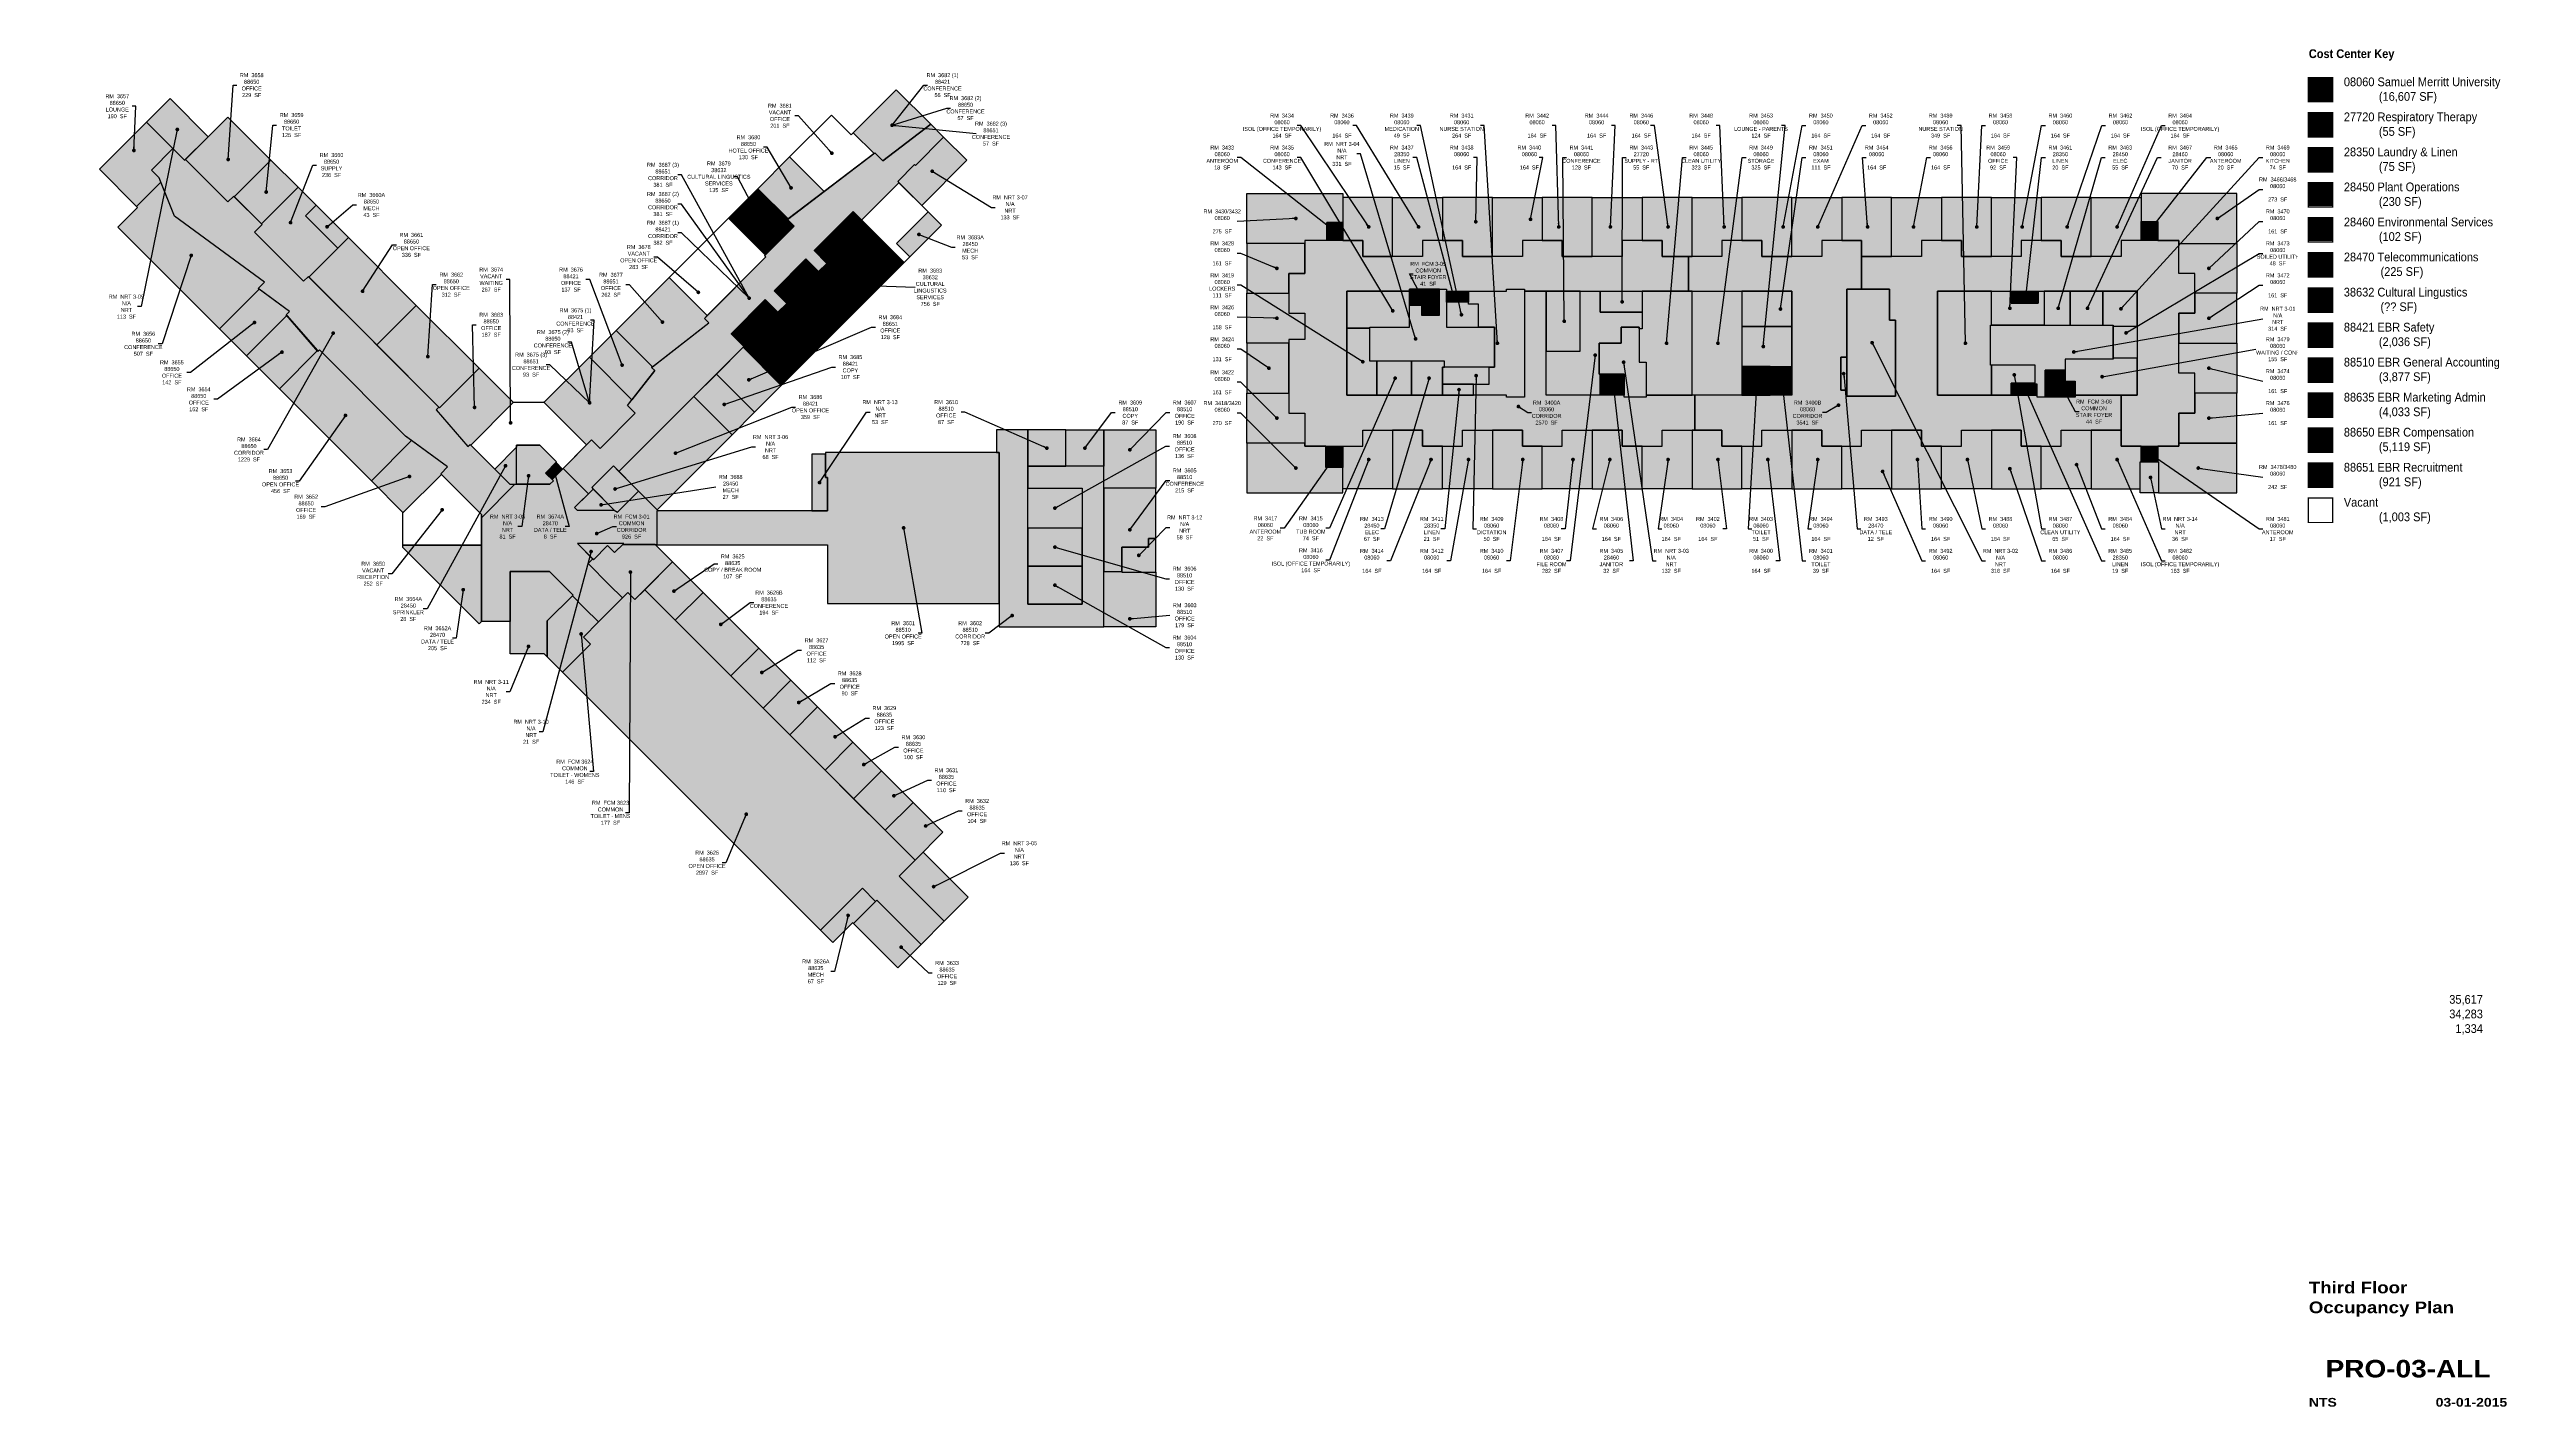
# Paper-space layout 'ALL' of a CAD drawing. Header units: inches. Extents: x 1.5 to 41, y 1.4 to 23.2.
# The model-space entities are those that its viewports show. They can reach past a viewport. Long polylines and large blocks are cut down to what shows.
import ezdxf
from ezdxf.enums import TextEntityAlignment as Align

# ---------------------------------------------------------------- set-up
doc = ezdxf.new("R2010")
doc.units = ezdxf.units.IN
doc.header["$MEASUREMENT"] = 0
doc.layers.get('DEFPOINTS').update_dxf_attribs({"color": 31})
for name, color, linetype in [('0-LABEL', 3, 'Continuous'), ('1-NRT', 200, 'Continuous'), ('1-NRT-PTN', 253, 'Continuous'), ('3-FCM', 190, 'Continuous'), ('3-FCM-PTN', 9, 'Continuous'), ('4-OCC', 6, 'Continuous'), ('4-OCC-PTN', 95, 'Continuous'), ('4-VACANT', 60, 'Continuous'), ('T-5', 5, 'Continuous'), ('T-8', 8, 'Continuous')]:
    doc.layers.add(name, color=color, linetype=linetype)
doc.layers.get('DEFPOINTS').freeze()
doc.styles.add('Arial90', font='arial.ttf', dxfattribs={"width": 0.9})
doc.styles.add('ArialBlack', font='')
doc.styles.add('ArialBold90', font='arialbd.ttf', dxfattribs={"width": 0.9})
doc.styles.add('ArialN', font='ARIALN.TTF')
doc.styles.get('ArialBlack').set_extended_font_data('Arial Black')
doc.dimstyles.new('AB-120', dxfattribs={"dimscale": 120, "dimtxt": 0.125, "dimasz": 0.09375, "dimexe": 0.0625, "dimexo": 0.125, "dimgap": 0.375, "dimtad": 0, "dimtih": 1, "dimtoh": 1, "dimdec": 4, "dimrnd": 0.0625, "dimzin": 0, "dimdsep": 46, "dimlunit": 4, "dimtxsty": 'ArialN', "dimblk": 'ARCHTICK', "dimcen": 0.09375, "dimclrd": 256, "dimclre": 256, "dimclrt": 256, "dimadec": 0, "dimazin": 0, "dimtfac": 1, "dimtdec": 4, "dimtofl": 0, "dimtmove": 2, "dimatfit": 3, "dimldrblk": 'DOT', "dimfxl": 0, "dimfrac": 2, "dimtolj": 1, "dimtzin": 0, "dimlwd": -1, "dimlwe": -1, "dimarcsym": 0})

# ---------------------------------------------------------------- blocks, each defined once
blk = doc.blocks.new('sheettext_30x42')
at = {"style": 'Arial90', "width": 0.9}
for tag, p in [('GROSS', (2.797, 6.611)), ('USEABLE', (2.797, 6.376))]:
    blk.add_attdef(tag, text='', height=0.141, dxfattribs=at).set_placement(p, align=Align.RIGHT)
blk.add_attdef('FLOOR', text='', height=0.188, dxfattribs=at).set_placement((0, 3.227), align=Align.TOP_LEFT)
at = {"color": 8, "style": 'ArialBlack'}
for tag, p, height in [('TITLE_1', (0, 2.195), 0.188), ('TITLE_2', (0, 1.876), 0.188), ('SCALE', (0, 0.375), 0.141)]:
    blk.add_attdef(tag, p, '', height=height, dxfattribs=at)
blk.add_attdef('DWG#', text='', height=0.281, dxfattribs=at).set_placement((1.594, 1.126), align=Align.TOP_CENTER)
blk.add_attdef('DATE', text='', height=0.141, dxfattribs=at).set_placement((3.188, 0.375), align=Align.RIGHT)
blk = doc.blocks.new('_ArchTick')
at = {"const_width": 0.15}
blk.add_lwpolyline([(-0.5, -0.5), (0.5, 0.5)], dxfattribs=at)
blk = doc.blocks.new('_Dot')
at = {"lineweight": -2}
blk.add_line((-0.5, 0), (-1, 0), dxfattribs=at)
at = {"const_width": 0.5}
blk.add_lwpolyline([(-0.25, 0, 1), (0.25, 0, 1)], format="xyb", close=True, dxfattribs=at)

msp = doc.modelspace()

# ---------------------------------------------------------------- hatches: boundary and pattern name
at = {"layer": '1-NRT-PTN'}
for points in [[(-2830.8, 2731.9), (-2945.3, 2846.5), (-3016, 2775.8), (-2901.5, 2661.2)], [(-549.8, 2661.2), (-619.4, 2730.9), (-704.3, 2646), (-706.7, 2648.5), (-757.6, 2597.6), (-685.5, 2525.5)], [(886.5, 2057.5), (661.5, 2057.5), (661.5, 2159.5), (781.5, 2159.5), (781.5, 2225.5), (817.5, 2225.5), (817.5, 2195.5), (871.5, 2195.5), (871.5, 2273.5), (892.5, 2273.5), (892.5, 2195.5), (892.5, 2159.5), (1036.5, 2159.5), (1036.5, 2039.5), (886.5, 2039.5)], [(2242.5, 1952.5), (2242.5, 2180.5), (2224.5, 2180.5), (2224.5, 2273.5), (2095.5, 2273.5), (2095.5, 1952.5)], [(1492.5, 2054.5), (1492.5, 1949.5), (1426.5, 1949.5), (1426.5, 2018.5), (1351.5, 2018.5), (1351.5, 2111.5), (1417.5, 2111.5), (1417.5, 2159.5), (1471.5, 2159.5), (1471.5, 2054.5)], [(2662.5, 2045.5), (2527.5, 2045.5), (2527.5, 2165.5), (2896.5, 2165.5), (2896.5, 2063.5), (2752.5, 2063.5), (2752.5, 2030.5), (2692.5, 2030.5), (2692.5, 1949.5), (2668.5, 1949.5), (2668.5, 1988.5), (2662.5, 1988.5)], [(-1816.2, 1721.5), (-1792.8, 1698.1), (-1803.3, 1687.7), (-1833.3, 1687.7), (-1903.8, 1687.7), (-1903.8, 1805.3), (-1833.6, 1805.3), (-1782.9, 1754.7)], [(-1016.1, 1708), (-1016.1, 1607.5), (-969.1, 1607.5), (-969.1, 1708), (-975.1, 1708), (-975.1, 1777.8), (-1016.1, 1777.8)], [(-1537.2, 1667.4), (-1612.5, 1742.7), (-1677.6, 1677.6), (-1610.1, 1610.1), (-1600.5, 1604.2)], [(2978.4, 1755.1), (3033.5, 1755.1), (3033.5, 1661.5), (2978.4, 1661.5)], [(-1581.4, 1509.5), (-1720.6, 1509.5), (-1672.2, 1461.1), (-1629.8, 1503.5), (-1608.6, 1482.3)], [(-84.1, 1499.1), (-84.1, 1423.1), (18.5, 1423.1), (18.5, 1525.1), (-3.5, 1525.1), (-3.5, 1499.1)], [(-1804, 1425.1), (-1733.4, 1354.6), (-1811.1, 1277), (-1811.1, 1169.2), (-1820.1, 1178.2), (-1923, 1178.2), (-1923, 1425.1)], [(-753.4, 510.3), (-617.6, 374.6), (-545.5, 446.7), (-681.3, 582.5)]]:
    msp.add_hatch(color=256, dxfattribs=at).paths.add_polyline_path(points)
at = {"layer": '3-FCM-PTN'}
for points in [[(871.5, 2195.5), (871.5, 2273.5), (781.5, 2273.5), (781.5, 2225.5), (817.5, 2225.5), (817.5, 2195.5)], [(2752.5, 2030.5), (2752.5, 1997.5), (2782.5, 1997.5), (2782.5, 1949.5), (2692.5, 1949.5), (2692.5, 2030.5)], [(-2009, 1275), (-2009, 1587.2), (-1908.6, 1687.7), (-1803.3, 1687.7), (-1792.8, 1698.1), (-1796.7, 1702), (-1763.5, 1735.3), (-1687.5, 1659.2), (-1729.2, 1617.5), (-1721.2, 1610.1), (-1610.1, 1610.1), (-1600.5, 1604.2), (-1537.2, 1667.4), (-1481, 1611.2), (-1477.1, 1607.5), (-1482.2, 1607.5), (-1482.2, 1505.4), (-1485.4, 1505.4), (-1486.6, 1506.5), (-1584.4, 1506.5), (-1581.4, 1509.5), (-1581.4, 1509.5), (-1720.6, 1509.5), (-1674.3, 1463.2), (-1688.2, 1449.4), (-1624.6, 1385.7), (-1585, 1346.1), (-1657.1, 1274), (-1698.8, 1315.7), (-1735.6, 1352.5), (-1733.4, 1354.6), (-1804, 1425.1), (-1923, 1425.1), (-1923, 1275)], [(-1434.3, 1454.3), (-1547.5, 1341.2), (-1568.7, 1362.4), (-1584.9, 1346.1), (-1624.6, 1385.7), (-1688.2, 1449.4), (-1674.3, 1463.2), (-1672.2, 1461.1), (-1629.8, 1503.5), (-1608.6, 1482.3), (-1584.4, 1506.5), (-1486.6, 1506.5)], [(-1735.6, 1352.5), (-1698.8, 1315.7), (-1657.1, 1274), (-1702.3, 1228.7), (-1681.1, 1207.5), (-1765.3, 1123.4), (-1811.1, 1169.2), (-1811.1, 1277)]]:
    msp.add_hatch(color=256, dxfattribs=at).paths.add_polyline_path(points)
at = {"layer": '4-OCC-PTN'}
for color, points in [(192, [(-802.6, 2659.5), (-826.5, 2683.4), (-828.8, 2681.7), (-891.2, 2744.1), (-761.9, 2873.4), (-658.1, 2769.5)]), (185, [(-2936.5, 2696.3), (-3016, 2775.8), (-3157.4, 2634.3), (-3045.9, 2522.8), (-2973.1, 2595.6), (-2978.4, 2609), (-3001.1, 2631.7)]), (185, [(-2754, 2553.4), (-2752.1, 2551.4), (-2641.8, 2661.7), (-2771.4, 2791.3), (-2899, 2663.7), (-2771.4, 2536.1)]), (185, [(-2529.5, 2311.9), (-2543.7, 2297.7), (-2691.3, 2445.3), (-2668.6, 2468), (-2754, 2553.4), (-2771.4, 2536.1), (-2899, 2663.7), (-2901.5, 2661.2), (-2936.5, 2696.3), (-3001.1, 2631.7), (-2978.4, 2609), (-2932.3, 2493.2), (-2661, 2294.7), (-2680, 2275.6), (-2585.9, 2206.7), (-2595.7, 2197), (-2500.5, 2087.1), (-2496.3, 2091.3), (-2237.1, 1832.1), (-2111, 1739.8), (-2131.4, 1719.4), (-2009, 1596.9), (-2009, 1587.2), (-1908.6, 1687.7), (-1923.7, 1687.7), (-2043.4, 1807.4), (-2049.6, 1801.1), (-2145.2, 1911.4), (-2137.1, 1919.5)]), (185, [(-2752.1, 2551.4), (-2641.8, 2661.7), (-2560.3, 2580.3), (-2670.6, 2469.9)]), (185, [(-1178.1, 2575.9), (-1082.4, 2671.6), (-978.5, 2567.7), (-1087.2, 2485)]), (185, [(-2973.1, 2595.6), (-3045.9, 2522.8), (-3042.9, 2519.8), (-3102.3, 2460.4), (-2796.8, 2154.9), (-2677.8, 2274), (-2680, 2275.6), (-2661, 2294.7), (-2932.3, 2493.2)]), (185, [(-2668.6, 2468), (-2691.3, 2445.3), (-2543.7, 2297.7), (-2529.5, 2311.9), (-2527.6, 2310), (-2440.5, 2397.1), (-2537.7, 2494.3), (-2506.1, 2525.9), (-2560.3, 2580.3), (-2670.6, 2469.9)]), (185, [(-2408.8, 2428.8), (-2506.1, 2525.9), (-2537.7, 2494.3), (-2440.5, 2397.1)]), (10, [(466.5, 2411.5), (292.5, 2411.5), (292.5, 2561.5), (556.5, 2561.5), (580.5, 2561.5), (580.5, 2531.5), (580.5, 2474.5), (532.5, 2474.5), (532.5, 2420.5), (466.5, 2420.5)]), (10, [(580.5, 2474.5), (580.5, 2420.5), (640.5, 2420.5), (640.5, 2372.5), (730.5, 2372.5), (730.5, 2549.5), (580.5, 2549.5)]), (10, [(880.5, 2420.5), (820.5, 2420.5), (820.5, 2372.5), (730.5, 2372.5), (730.5, 2549.5), (880.5, 2549.5)]), (10, [(880.5, 2420.5), (940.5, 2420.5), (940.5, 2372.5), (1030.5, 2372.5), (1030.5, 2549.5), (880.5, 2549.5)]), (10, [(1180.5, 2420.5), (1120.5, 2420.5), (1120.5, 2372.5), (1030.5, 2372.5), (1030.5, 2549.5), (1180.5, 2549.5)]), (10, [(1180.5, 2420.5), (1240.5, 2420.5), (1240.5, 2372.5), (1330.5, 2372.5), (1330.5, 2549.5), (1180.5, 2549.5)]), (10, [(1480.5, 2420.5), (1420.5, 2420.5), (1420.5, 2372.5), (1330.5, 2372.5), (1330.5, 2549.5), (1480.5, 2549.5)]), (10, [(1480.5, 2420.5), (1540.5, 2420.5), (1540.5, 2372.5), (1630.5, 2372.5), (1630.5, 2549.5), (1480.5, 2549.5)]), (10, [(1780.5, 2420.5), (1720.5, 2420.5), (1720.5, 2372.5), (1630.5, 2372.5), (1630.5, 2549.5), (1780.5, 2549.5)]), (10, [(1780.5, 2420.5), (1840.5, 2420.5), (1840.5, 2372.5), (1930.5, 2372.5), (1930.5, 2549.5), (1780.5, 2549.5)]), (10, [(2080.5, 2420.5), (2020.5, 2420.5), (2020.5, 2372.5), (1930.5, 2372.5), (1930.5, 2549.5), (2080.5, 2549.5)]), (10, [(2080.5, 2420.5), (2140.5, 2420.5), (2140.5, 2372.5), (2230.5, 2372.5), (2230.5, 2549.5), (2080.5, 2549.5)]), (10, [(2380.5, 2420.5), (2320.5, 2420.5), (2320.5, 2372.5), (2230.5, 2372.5), (2230.5, 2549.5), (2380.5, 2549.5)]), (10, [(2380.5, 2420.5), (2440.5, 2420.5), (2440.5, 2372.5), (2530.5, 2372.5), (2530.5, 2549.5), (2380.5, 2549.5)]), (10, [(2680.5, 2420.5), (2620.5, 2420.5), (2620.5, 2372.5), (2530.5, 2372.5), (2530.5, 2549.5), (2680.5, 2549.5)]), (10, [(2680.5, 2420.5), (2740.5, 2420.5), (2740.5, 2372.5), (2830.5, 2372.5), (2830.5, 2549.5), (2680.5, 2549.5)]), (10, [(2980.5, 2477.7), (2980.5, 2420.5), (2920.5, 2420.5), (2920.5, 2372.5), (2830.5, 2372.5), (2830.5, 2549.5), (2980.5, 2549.5)]), (10, [(3030.9, 2477.7), (3030.9, 2420.5), (3094.5, 2420.5), (3094.5, 2411.5), (3268.5, 2411.5), (3268.5, 2561.5), (3004.5, 2561.5), (2980.5, 2561.5), (2980.5, 2477.7)]), (55, [(-761.5, 2410.9), (-666.2, 2506.2), (-626.1, 2466.1), (-721.4, 2370.8)]), (10, [(532.5, 2474.5), (580.5, 2474.5), (580.5, 2420.5), (532.5, 2420.5)]), (10, [(2980.5, 2477.7), (3030.9, 2477.7), (3030.9, 2420.5), (2980.5, 2420.5)]), (185, [(-2205.2, 2225.1), (-2408.8, 2428.8), (-2527.6, 2310), (-2324, 2106.4)]), (10, [(418.5, 2261.5), (418.5, 2321.5), (466.5, 2321.5), (466.5, 2411.5), (292.5, 2411.5), (292.5, 2261.5)]), (10, [(1619.5, 2267.6), (1930.5, 2267.5), (1930.5, 1955.5), (1639.5, 1955.5), (1639.5, 1850.5), (1720.5, 1850.5), (1720.5, 1802.5), (1840.5, 1802.5), (1840.5, 1850.5), (2020.5, 1850.5), (2020.5, 1802.5), (2140.5, 1802.5), (2140.5, 1850.5), (2320.5, 1850.5), (2320.5, 1802.5), (2440.5, 1802.5), (2440.5, 1850.5), (2620.5, 1850.5), (2620.5, 1802.5), (2740.5, 1802.5), (2740.5, 1850.5), (2920.5, 1850.5), (2920.5, 1955.5), (2782.5, 1955.5), (2782.5, 1949.5), (2668.5, 1949.5), (2668.5, 1955.5), (2368.5, 1955.5), (2368.5, 2267.5), (2968.5, 2267.5), (2968.5, 1955.5), (2920.5, 1955.5), (2920.5, 1802.5), (3094.5, 1802.5), (3094.5, 1901.5), (3142.5, 1901.5), (3142.5, 2021.5), (3094.5, 2021.5), (3094.5, 2201.5), (3142.5, 2201.5), (3142.5, 2321.5), (3094.5, 2321.5), (3094.5, 2420.5), (2920.5, 2420.5), (2920.5, 2372.5), (2740.5, 2372.5), (2740.5, 2420.5), (2620.5, 2420.5), (2620.5, 2372.5), (2440.5, 2372.5), (2440.5, 2420.5), (2320.5, 2420.5), (2320.5, 2372.5), (2140.5, 2372.5), (2140.5, 2273.5), (2224.5, 2273.5), (2224.5, 2180.5), (2242.5, 2180.5), (2242.5, 1952.5), (2095.5, 1952.5), (2095.5, 1970.5), (2077.5, 1970.5), (2077.5, 2069.5), (2095.5, 2069.5), (2095.5, 2273.5), (2140.5, 2273.5), (2140.5, 2420.5), (2020.5, 2420.5), (2020.5, 2372.5), (1840.5, 2372.5), (1840.5, 2420.5), (1720.5, 2420.5), (1720.5, 2372.5), (1619.5, 2372.5)]), (10, [(3142.5, 2261.5), (3142.5, 2321.5), (3094.5, 2321.5), (3094.5, 2411.5), (3268.5, 2411.5), (3268.5, 2261.5)]), (137, [(-1325.5, 2172.7), (-1338.9, 2186), (-1330.1, 2194.9), (-1444.6, 2309.4), (-1604.2, 2149.8), (-1495.1, 2040.7)]), (185, [(-2595.7, 2197), (-2585.9, 2206.7), (-2677.8, 2274), (-2796.8, 2154.9), (-2715.3, 2073.4), (-2593.9, 2194.9)]), (185, [(-2135.2, 1917.5), (-2324, 2106.4), (-2205.2, 2225.1), (-2016.4, 2036.3)]), (10, [(418.5, 2261.5), (418.5, 2201.5), (466.5, 2201.5), (466.5, 2122.6), (418.5, 2122.6), (418.5, 2111.5), (292.5, 2111.5), (292.5, 2261.5)]), (10, [(592.5, 2267.5), (592.5, 2156.5), (661.5, 2156.5), (661.5, 2159.5), (781.5, 2159.5), (781.5, 2267.5)]), (51, [(958.5, 2267.5), (958.5, 2234.5), (892.5, 2234.5), (892.5, 2267.5)]), (10, [(988.5, 2159.5), (988.5, 2228.5), (958.5, 2228.5), (958.5, 2234.5), (892.5, 2234.5), (892.5, 2159.5)]), (10, [(1020.5, 1988.5), (1020.5, 2039.5), (1036.5, 2039.5), (1036.5, 2159.5), (988.5, 2159.5), (988.5, 2228.5), (958.5, 2228.5), (958.5, 2267.5), (1072.5, 2267.5), (1072.5, 2273.5), (1126.5, 2273.5), (1126.5, 1949.5), (1072.5, 1949.5), (1072.5, 1955.5), (973.5, 1955.5), (973.5, 1988.5)]), (10, [(1480.5, 2204.5), (1480.5, 2155), (1471.5, 2155), (1471.5, 2159.5), (1417.5, 2159.5), (1417.5, 2111.5), (1351.5, 2111.5), (1351.5, 2018.5), (1354.5, 2018.5), (1354.5, 1955.5), (1192.5, 1955.5), (1192.5, 2069.5), (1192.5, 2087.5), (1294.5, 2087.5), (1294.5, 2267.5), (1354.5, 2267.5), (1354.5, 2204.5)]), (10, [(1294.5, 2267.5), (1192.5, 2267.5), (1192.5, 2159.5), (1192.5, 2087.5), (1294.5, 2087.5)]), (33, [(1480.5, 2267.5), (1480.5, 2204.5), (1354.5, 2204.5), (1354.5, 2267.5)]), (10, [(1480.5, 2267.5), (1480.5, 2155), (1471.5, 2155), (1471.5, 2054.5), (1492.5, 2054.5), (1492.5, 1955.5), (1630.5, 1955.5), (1630.5, 2267.5)]), (10, [(1780.5, 2267.5), (1780.5, 1955.5), (1630.5, 1955.5), (1630.5, 2267.5)]), (10, [(1780.5, 2267.5), (1780.5, 2161.3), (1930.5, 2161.3), (1930.5, 2267.5)]), (10, [(2527.5, 2165.5), (2530.5, 2165.5), (2530.5, 2267.5), (2368.5, 2267.5), (2368.5, 1955.5), (2530.5, 1955.5), (2530.5, 2045.5), (2527.5, 2045.5)]), (10, [(2689.5, 2267.5), (2689.5, 2165.5), (2530.5, 2165.5), (2530.5, 2267.5), (2587.5, 2267.5), (2590.5, 2267.5), (2590.5, 2231.5), (2671.5, 2231.5), (2671.5, 2267.5)]), (51, [(2671.5, 2267.5), (2671.5, 2231.5), (2590.5, 2231.5), (2590.5, 2267.5)]), (55, [(2689.5, 2267.5), (2689.5, 2165.5), (2767.5, 2165.5), (2767.5, 2267.5), (2749.5, 2267.5)]), (201, [(2767.5, 2267.5), (2767.5, 2165.5), (2865.9, 2165.5), (2865.9, 2267.5)]), (10, [(2968.5, 2267.5), (2865.9, 2267.5), (2865.9, 2165.5), (2896.5, 2165.5), (2896.5, 2162.5), (2968.5, 2162.5)]), (10, [(3142.5, 2261.5), (3142.5, 2201.5), (3094.5, 2201.5), (3094.5, 2111.5), (3268.5, 2111.5), (3268.5, 2261.5)]), (185, [(-2593.9, 2194.9), (-2502.3, 2089.2), (-2616.7, 1974.8), (-2715.3, 2073.4)]), (192, [(-1604.2, 2149.8), (-1495.1, 2040.7), (-1497.3, 2039), (-1487.9, 2029.6), (-1556.6, 1941.7), (-1684.5, 2069.5)]), (10, [(661.5, 2156.5), (592.5, 2156.5), (592.5, 1955.5), (682.5, 1955.5), (682.5, 2057.5), (661.5, 2057.5)]), (10, [(1780.5, 2161.3), (1780.5, 2041.8), (1930.5, 2041.8), (1930.5, 2161.3)]), (10, [(2968.5, 2162.5), (2896.5, 2162.5), (2896.5, 2066.5), (2968.5, 2066.5)]), (185, [(-2339.8, 1698), (-2219, 1818.8), (-2237.1, 1832.1), (-2496.3, 2091.3), (-2500.5, 2087.1), (-2502.3, 2089.2), (-2616.7, 1974.8)]), (192, [(-1556.6, 1941.7), (-1684.5, 2069.5), (-1820.1, 1934), (-1821.1, 1934), (-1820.6, 1933.4), (-1693, 1805.8), (-1677.9, 1820.8), (-1652.5, 1795.4), (-1546.4, 1901.4), (-1569.8, 1924.8)]), (137, [(-1188.1, 1904.1), (-1302.6, 2018.6), (-1222, 2099.2), (-1107.5, 1984.7)]), (10, [(418.5, 1961.5), (418.5, 2111.5), (292.5, 2111.5), (292.5, 1961.5)]), (62, [(2095.5, 2069.5), (2077.5, 2069.5), (2077.5, 1970.5), (2095.5, 1970.5)]), (10, [(3142.5, 1961.5), (3142.5, 2021.5), (3094.5, 2021.5), (3094.5, 2111.5), (3268.5, 2111.5), (3268.5, 1961.5)]), (185, [(-1914.3, 1932.6), (-1914, 1934), (-2016.4, 2036.3), (-2135.2, 1917.5), (-2137.1, 1919.5), (-2145.2, 1911.4), (-2049.6, 1801.1), (-2043.4, 1807.4), (-2041.4, 1805.5)]), (192, [(-1370.2, 1951.1), (-1302.6, 2018.6), (-1188.1, 1904.1), (-1255.6, 1836.6)]), (10, [(682.5, 2057.5), (682.5, 1955.5), (787.5, 1955.5), (787.5, 2057.5)]), (55, [(886.5, 2039.5), (886.5, 2057.5), (787.5, 2057.5), (787.5, 1955.5), (880.5, 1955.5), (880.5, 2039.5)]), (10, [(1020.5, 2039.5), (880.5, 2039.5), (880.5, 1988.5), (1020.5, 1988.5)]), (201, [(1354.5, 2018.5), (1426.5, 2018.5), (1426.5, 1955.5), (1354.5, 1955.5)]), (10, [(1780.5, 2041.8), (1780.5, 1955.5), (1862.8, 1955.5), (1865.2, 1955.5), (1865.2, 2041.8)]), (10, [(1865.2, 2041.8), (1930.5, 2041.8), (1930.5, 1955.5), (1865.2, 1955.5)]), (10, [(2530.5, 2045.5), (2530.5, 1955.5), (2587.5, 1955.5), (2590.5, 1955.5), (2590.5, 1988.5), (2590.5, 1991.5), (2662.5, 1991.5), (2662.5, 2045.5)]), (10, [(2968.5, 2066.5), (2896.5, 2066.5), (2896.5, 2063.5), (2752.5, 2063.5), (2752.5, 1997.5), (2782.5, 1997.5), (2782.5, 1955.5), (2968.5, 1955.5)]), (192, [(-1255.6, 1836.6), (-1481, 1611.2), (-1595.5, 1725.7), (-1370.2, 1951.1)]), (10, [(418.5, 1961.5), (418.5, 1901.5), (466.5, 1901.5), (466.5, 1811.5), (292.5, 1811.5), (292.5, 1961.5)]), (51, [(973.5, 1955.5), (973.5, 1988.5), (880.5, 1988.5), (880.5, 1985.5), (880.5, 1955.5)]), (51, [(2668.5, 1955.5), (2668.5, 1988.5), (2662.5, 1988.5), (2662.5, 1991.5), (2590.5, 1991.5), (2590.5, 1955.5)]), (10, [(3142.5, 1961.5), (3142.5, 1901.5), (3094.5, 1901.5), (3094.5, 1811.5), (3268.5, 1811.5), (3268.5, 1961.5)]), (193, [(-366.6, 1851.1), (-460.5, 1851.1), (-460.5, 1783.5), (-452.5, 1783.5), (-452.5, 1329.5), (-452.5, 1259), (-137.8, 1259), (-137.8, 1741.7), (-366.6, 1741.7), (-366.6, 1676.2), (-203.1, 1676.2), (-203.1, 1327.1), (-366.6, 1327.1)]), (193, [(-366.6, 1851.1), (-366.6, 1741.7), (-251.8, 1741.7), (-251.8, 1851.1)]), (193, [(-251.8, 1851.1), (-137.8, 1851.1), (-137.8, 1741.7), (-251.8, 1741.7)]), (193, [(-137.8, 1851.1), (18.5, 1851.1), (18.5, 1678.8), (18.5, 1676.2), (-137.8, 1676.2), (-137.8, 1741.7)]), (10, [(580.5, 1738.5), (580.5, 1802.5), (640.5, 1802.5), (640.5, 1850.5), (730.5, 1850.5), (730.5, 1673.5), (580.5, 1673.5)]), (10, [(880.5, 1802.5), (820.5, 1802.5), (820.5, 1850.5), (730.5, 1850.5), (730.5, 1673.5), (880.5, 1673.5)]), (10, [(880.5, 1802.5), (940.5, 1802.5), (940.5, 1850.5), (1030.5, 1850.5), (1030.5, 1673.5), (880.5, 1673.5)]), (10, [(1180.5, 1802.5), (1120.5, 1802.5), (1120.5, 1850.5), (1030.5, 1850.5), (1030.5, 1673.5), (1180.5, 1673.5)]), (10, [(1180.5, 1802.5), (1240.5, 1802.5), (1240.5, 1850.5), (1330.5, 1850.5), (1330.5, 1673.5), (1180.5, 1673.5)]), (10, [(1480.5, 1802.5), (1420.5, 1802.5), (1420.5, 1850.5), (1330.5, 1850.5), (1330.5, 1673.5), (1480.5, 1673.5)]), (10, [(1480.5, 1802.5), (1540.5, 1802.5), (1540.5, 1850.5), (1630.5, 1850.5), (1630.5, 1673.5), (1480.5, 1673.5)]), (10, [(1780.5, 1802.5), (1720.5, 1802.5), (1720.5, 1850.5), (1630.5, 1850.5), (1630.5, 1673.5), (1780.5, 1673.5)]), (10, [(1780.5, 1802.5), (1840.5, 1802.5), (1840.5, 1850.5), (1930.5, 1850.5), (1930.5, 1673.5), (1780.5, 1673.5)]), (10, [(2080.5, 1802.5), (2020.5, 1802.5), (2020.5, 1850.5), (1930.5, 1850.5), (1930.5, 1673.5), (2080.5, 1673.5)]), (10, [(2080.5, 1802.5), (2140.5, 1802.5), (2140.5, 1850.5), (2230.5, 1850.5), (2230.5, 1673.5), (2080.5, 1673.5)]), (10, [(2380.5, 1802.5), (2320.5, 1802.5), (2320.5, 1850.5), (2230.5, 1850.5), (2230.5, 1673.5), (2380.5, 1673.5)]), (10, [(2380.5, 1802.5), (2440.5, 1802.5), (2440.5, 1850.5), (2530.5, 1850.5), (2530.5, 1673.5), (2380.5, 1673.5)]), (10, [(2680.5, 1802.5), (2620.5, 1802.5), (2620.5, 1850.5), (2530.5, 1850.5), (2530.5, 1673.5), (2680.5, 1673.5)]), (10, [(2680.5, 1802.5), (2740.5, 1802.5), (2740.5, 1850.5), (2830.5, 1850.5), (2830.5, 1673.5), (2680.5, 1673.5)]), (10, [(2980.5, 1802.5), (2920.5, 1802.5), (2920.5, 1850.5), (2830.5, 1850.5), (2830.5, 1673.5), (2978.4, 1673.5), (2978.4, 1755.1), (2980.5, 1755.1)]), (185, [(-2219, 1818.8), (-2339.8, 1698), (-2246.2, 1604.3), (-2245.2, 1605.2), (-2243.5, 1603.4), (-2129.5, 1717.4), (-2131.4, 1719.4), (-2111, 1739.8)]), (55, [(-1903.8, 1798.9), (-1969.3, 1733.3), (-1923.7, 1687.7), (-1903.8, 1687.7), (-1903.8, 1694.7)]), (193, [(-975.1, 1783.5), (-975.1, 1708), (-969.1, 1708), (-969.1, 1607.5), (-1477.1, 1607.5), (-1478.3, 1607.5), (-1482.2, 1607.5), (-1482.2, 1505.4), (-969.1, 1505.4), (-969.1, 1329.5), (-452.5, 1329.5), (-452.5, 1783.5), (-969.1, 1783.5)]), (10, [(466.5, 1802.5), (466.5, 1811.5), (292.5, 1811.5), (292.5, 1661.5), (580.5, 1661.5), (580.5, 1738.5), (530.1, 1738.5), (530.1, 1802.5)]), (10, [(530.1, 1802.5), (580.5, 1802.5), (580.5, 1738.5), (530.1, 1738.5)]), (10, [(2980.5, 1802.5), (3030.9, 1802.5), (3030.9, 1755.1), (2980.5, 1755.1)]), (10, [(3033.5, 1661.5), (3268.5, 1661.5), (3268.5, 1811.5), (3094.5, 1811.5), (3094.5, 1802.5), (3030.9, 1802.5), (3030.9, 1755.1), (3033.5, 1755.1)]), (62, [(-1796.7, 1702), (-1816.2, 1721.5), (-1784.9, 1752.8), (-1765.4, 1733.3)]), (55, [(-1721.2, 1610.1), (-1610.1, 1610.1), (-1673.3, 1673.4), (-1729.2, 1617.5)]), (193, [(-366.6, 1676.2), (-203.1, 1676.1), (-203.1, 1556.1), (-366.6, 1556.1)]), (193, [(-137.8, 1676.2), (-137.8, 1425.7), (-84.1, 1425.7), (-84.1, 1499.1), (-3.5, 1499.1), (-3.5, 1525.1), (18.5, 1525.1), (18.5, 1676.2)]), (193, [(-366.6, 1556.1), (-366.6, 1441.6), (-203.1, 1441.6), (-203.1, 1556.1)]), (62, [(-2009, 1275), (-2015.9, 1268.1), (-2245.2, 1497.4), (-2245.2, 1504.6), (-2009, 1504.6)]), (131, [(-1434.3, 1454.3), (-1342.6, 1362.6), (-1426.2, 1279), (-1518, 1370.7)]), (193, [(-366.6, 1441.6), (-366.6, 1327.1), (-203.1, 1327.1), (-203.1, 1441.6)]), (193, [(-137.8, 1425.7), (-84.1, 1425.7), (-84.1, 1423.1), (18.5, 1423.1), (18.5, 1259), (-137.8, 1259)]), (131, [(-1681.1, 1207.5), (-1765.3, 1123.4), (-989.6, 347.7), (-863.7, 473.6), (-824.1, 434), (-820.5, 437.6), (-687.5, 304.7), (-617.6, 374.6), (-753.4, 510.3), (-705.5, 558.2), (-1518, 1370.7), (-1547.5, 1341.2), (-1568.7, 1362.4), (-1657.1, 1274), (-1702.3, 1228.7)]), (131, [(-1426.2, 1279), (-1259.2, 1111.9), (-1175.5, 1195.5), (-1342.6, 1362.6)]), (131, [(-1259.2, 1111.9), (-1162.5, 1015.2), (-1078.9, 1098.9), (-1175.5, 1195.5)]), (131, [(-1162.5, 1015.2), (-1082.3, 935), (-998.6, 1018.6), (-1078.9, 1098.9)]), (131, [(-1082.3, 935), (-976.1, 828.9), (-892.5, 912.5), (-998.6, 1018.6)]), (131, [(-976.1, 828.9), (-890, 742.8), (-806.4, 826.4), (-892.5, 912.5)]), (131, [(-890, 742.8), (-795, 647.8), (-711.4, 731.4), (-806.4, 826.4)]), (131, [(-795, 647.8), (-705.5, 558.2), (-621.9, 641.8), (-711.4, 731.4)]), (131, [(-952.8, 310.9), (-989.6, 347.7), (-863.7, 473.6), (-824.1, 434), (-890.6, 367.5), (-893.4, 370.3)]), (131, [(-820.5, 437.6), (-890.6, 367.5), (-757.6, 234.6), (-687.5, 304.7)])]:
    msp.add_hatch(color=color, dxfattribs=at).paths.add_polyline_path(points)
h = msp.add_hatch(dxfattribs=at)
h.set_pattern_fill('ANSI31', color=192)
h.paths.add_polyline_path([(-1155.8, 2242.5), (-1117.6, 2204.4), (-1090.9, 2231.1), (-1129.1, 2269.3), (-1033.6, 2364.7), (-995.4, 2326.6), (-970.5, 2351.5), (-1008.7, 2389.7), (-891.5, 2506.9), (-866, 2481.4), (-753.8, 2593.7), (-757.6, 2597.6), (-706.7, 2648.5), (-704.3, 2646), (-619.4, 2730.9), (-658.1, 2769.5), (-802.6, 2659.5), (-826.5, 2683.4), (-1089.2, 2483.4), (-1069.2, 2463.5), (-1157.5, 2375.2), (-1153.6, 2371.3), (-1338.9, 2186), (-1325.5, 2172.7), (-1495.4, 2040.4), (-1497.3, 2039), (-1487.9, 2029.6), (-1569.8, 1924.8), (-1546.4, 1901.4), (-1652.5, 1795.4), (-1677.9, 1820.8), (-1693, 1805.8), (-1763.5, 1735.3), (-1687.5, 1659.2), (-1673.3, 1673.4), (-1677.6, 1677.6), (-1612.5, 1742.7), (-1595.5, 1725.7), (-1220.1, 2101.2), (-1258.6, 2139.7)])
h = msp.add_hatch(dxfattribs=at)
h.set_pattern_fill('ANSI31')
h.paths.add_polyline_path([(-1089.2, 2483.4), (-1087.2, 2485), (-1178.1, 2575.9), (-1266.4, 2487.6), (-1155.7, 2377), (-1069.2, 2463.5)])
h = msp.add_hatch(dxfattribs=at)
h.set_pattern_fill('ANSI31')
h.paths.add_polyline_path([(-738.4, 2353.8), (-891.5, 2506.9), (-1008.7, 2389.7), (-970.5, 2351.5), (-995.4, 2326.6), (-1033.6, 2364.7), (-1129.1, 2269.3), (-1090.9, 2231.1), (-1117.7, 2204.3), (-1155.8, 2242.5), (-1258.6, 2139.7), (-1220.1, 2101.2), (-1222, 2099.2), (-1107.5, 1984.7)])
h = msp.add_hatch(color=10, dxfattribs=at)
h.dxf.hatch_style = 1
h.paths.add_polyline_path([(1619.5, 2372.5), (1540.5, 2372.5), (1540.5, 2420.5), (1420.5, 2420.5), (1420.5, 2372.5), (1240.5, 2372.5), (1240.5, 2420.5), (1120.5, 2420.5), (1120.5, 2372.5), (940.5, 2372.5), (940.5, 2420.5), (820.5, 2420.5), (820.5, 2372.5), (640.5, 2372.5), (640.5, 2420.5), (466.5, 2420.5), (466.5, 2321.5), (418.5, 2321.5), (418.5, 2201.5), (466.5, 2201.5), (466.5, 2122.6), (418.5, 2122.6), (418.5, 1901.5), (466.5, 1901.5), (466.5, 1802.5), (640.5, 1802.5), (640.5, 1850.5), (820.5, 1850.5), (820.5, 1802.5), (940.5, 1802.5), (940.5, 1850.5), (1120.5, 1850.5), (1120.5, 1802.5), (1240.5, 1802.5), (1240.5, 1850.5), (1420.5, 1850.5), (1420.5, 1802.5), (1540.5, 1802.5), (1540.5, 1850.5), (1639.5, 1850.5), (1639.5, 1955.5), (1492.5, 1955.5), (1492.5, 1949.5), (1426.5, 1949.5), (1426.5, 1955.5), (1192.5, 1955.5), (1192.5, 2267.5), (1126.5, 2267.5), (1126.5, 1949.5), (1072.5, 1949.5), (1072.5, 1955.5), (592.5, 1955.5), (592.5, 2267.5), (781.5, 2267.5), (781.5, 2273.5), (892.5, 2273.5), (892.5, 2267.5), (1072.5, 2267.5), (1072.5, 2273.5), (1126.5, 2273.5), (1126.5, 2267.5), (1619.5, 2267.5)])

# ---------------------------------------------------------------- linework, layer by layer
at = {"layer": '1-NRT'}
for points in [[(-2830.8, 2731.9), (-2945.3, 2846.5), (-3016, 2775.8), (-2901.5, 2661.2), (-2830.8, 2731.9)], [(-549.8, 2661.2), (-619.4, 2730.9), (-704.3, 2646), (-706.7, 2648.5), (-757.6, 2597.6), (-685.5, 2525.5), (-549.8, 2661.2)], [(1492.5, 2054.5), (1492.5, 1949.5), (1426.5, 1949.5), (1426.5, 2018.5), (1351.5, 2018.5), (1351.5, 2111.5), (1417.5, 2111.5), (1417.5, 2159.5), (1471.5, 2159.5), (1471.5, 2054.5), (1492.5, 2054.5)], [(2662.5, 2045.5), (2662.5, 2045.5), (2527.5, 2045.5), (2527.5, 2165.5), (2896.5, 2165.5), (2896.5, 2063.5), (2752.5, 2063.5), (2752.5, 2030.5), (2692.5, 2030.5), (2692.5, 1949.5), (2668.5, 1949.5), (2668.5, 1988.5), (2662.5, 1988.5), (2662.5, 2045.5)], [(-1016.1, 1708), (-1016.1, 1607.5), (-969.1, 1607.5), (-969.1, 1708), (-975.1, 1708), (-975.1, 1777.8), (-1016.1, 1777.8), (-1016.1, 1708)], [(-1537.2, 1667.4), (-1612.5, 1742.7), (-1677.6, 1677.6), (-1610.1, 1610.1), (-1600.5, 1604.2), (-1537.2, 1667.4)], [(2978.4, 1755.1), (3033.5, 1755.1), (3033.5, 1661.5), (2978.4, 1661.5), (2978.4, 1755.1)]]:
    msp.add_lwpolyline(points, dxfattribs=at)
for points in [[(886.5, 2057.5), (661.5, 2057.5), (661.5, 2057.5), (661.5, 2159.5), (781.5, 2159.5), (781.5, 2225.5), (817.5, 2225.5), (817.5, 2195.5), (871.5, 2195.5), (871.5, 2273.5), (892.5, 2273.5), (892.5, 2195.5), (892.5, 2159.5), (1036.5, 2159.5), (1036.5, 2039.5), (886.5, 2039.5)], [(2242.5, 1952.5), (2242.5, 2180.5), (2224.5, 2180.5), (2224.5, 2273.5), (2095.5, 2273.5), (2095.5, 1952.5)], [(-1816.2, 1721.5), (-1792.8, 1698.1), (-1792.8, 1698.1), (-1803.3, 1687.7), (-1803.3, 1687.7), (-1833.3, 1687.7), (-1903.8, 1687.7), (-1903.8, 1805.3), (-1833.6, 1805.3), (-1782.9, 1754.7)], [(-1581.4, 1509.5), (-1720.6, 1509.5), (-1672.2, 1461.1), (-1629.8, 1503.5), (-1608.6, 1482.3), (-1581.4, 1509.5)], [(-84.1, 1499.1), (-84.1, 1423.1), (18.5, 1423.1), (18.5, 1525.1), (-3.5, 1525.1), (-3.5, 1499.1)], [(-1804, 1425.1), (-1804, 1425.1), (-1733.4, 1354.6), (-1811.1, 1277), (-1811.1, 1169.2), (-1820.1, 1178.2), (-1923, 1178.2), (-1923, 1425.1)], [(-753.4, 510.3), (-617.6, 374.6), (-545.5, 446.7), (-681.3, 582.5)]]:
    msp.add_lwpolyline(points, close=True, dxfattribs=at)
at = {"layer": '3-FCM'}
for points in [[(871.5, 2195.5), (871.5, 2273.5), (781.5, 2273.5), (781.5, 2225.5), (817.5, 2225.5), (817.5, 2195.5)], [(2752.5, 2030.5), (2752.5, 1997.5), (2782.5, 1997.5), (2782.5, 1949.5), (2692.5, 1949.5), (2692.5, 2030.5)], [(-2009, 1275), (-2009, 1587.2), (-1908.6, 1687.7), (-1908.6, 1687.7), (-1803.3, 1687.7), (-1792.8, 1698.1), (-1796.7, 1702), (-1763.5, 1735.3), (-1687.5, 1659.2), (-1729.2, 1617.5), (-1721.2, 1610.1), (-1610.1, 1610.1), (-1600.5, 1604.2), (-1537.2, 1667.4), (-1481, 1611.2), (-1477.1, 1607.5), (-1482.2, 1607.5), (-1482.2, 1505.4), (-1485.4, 1505.4), (-1486.6, 1506.5), (-1584.4, 1506.5), (-1581.4, 1509.5), (-1581.4, 1509.5), (-1720.6, 1509.5), (-1674.3, 1463.2), (-1674.3, 1463.2), (-1688.2, 1449.4), (-1688.2, 1449.4), (-1624.6, 1385.7), (-1624.6, 1385.7), (-1624.6, 1385.7), (-1585, 1346.1), (-1657.1, 1274), (-1698.8, 1315.7), (-1698.8, 1315.7), (-1735.6, 1352.5), (-1733.4, 1354.6), (-1733.4, 1354.6), (-1804, 1425.1), (-1923, 1425.1), (-1923, 1275), (-1923, 1275)]]:
    msp.add_lwpolyline(points, close=True, dxfattribs=at)
for points in [[(-1434.3, 1454.3), (-1547.5, 1341.2), (-1568.7, 1362.4), (-1584.9, 1346.1), (-1624.6, 1385.7), (-1624.6, 1385.7), (-1688.2, 1449.4), (-1674.3, 1463.2), (-1672.2, 1461.1), (-1629.8, 1503.5), (-1608.6, 1482.3), (-1584.4, 1506.5), (-1486.6, 1506.5), (-1434.3, 1454.3)], [(-1735.6, 1352.5), (-1698.8, 1315.7), (-1698.8, 1315.7), (-1657.1, 1274), (-1702.3, 1228.7), (-1681.1, 1207.5), (-1681.1, 1207.5), (-1765.3, 1123.4), (-1765.3, 1123.4), (-1811.1, 1169.2), (-1811.1, 1169.2), (-1811.1, 1277), (-1735.6, 1352.5)]]:
    msp.add_lwpolyline(points, dxfattribs=at)
at = {"layer": '4-OCC'}
msp.add_line((661.5, 2156.5), (592.5, 2156.5), dxfattribs=at)
for points in [[(-802.6, 2659.5), (-826.5, 2683.4), (-828.8, 2681.7), (-891.2, 2744.1), (-761.9, 2873.4), (-658.1, 2769.5), (-658.1, 2769.5), (-658.1, 2769.5), (-658.1, 2769.5)], [(-2754, 2553.4), (-2752.1, 2551.4), (-2641.8, 2661.7), (-2771.4, 2791.3), (-2899, 2663.7), (-2771.4, 2536.1), (-2771.4, 2536.1), (-2771.4, 2536.1)], [(-1652.5, 1795.4), (-1546.4, 1901.4), (-1569.8, 1924.8), (-1487.9, 2029.6), (-1497.3, 2039), (-1325.5, 2172.7), (-1338.9, 2186), (-1153.6, 2371.3), (-1157.5, 2375.2), (-1069.2, 2463.5), (-1089.2, 2483.4), (-826.5, 2683.4), (-802.6, 2659.5), (-658.1, 2769.5), (-619.4, 2730.9), (-704.3, 2646), (-706.7, 2648.5), (-757.6, 2597.6), (-753.8, 2593.7), (-866, 2481.4), (-891.5, 2506.9), (-1008.7, 2389.7), (-970.5, 2351.5), (-995.4, 2326.6), (-1033.6, 2364.7), (-1129.1, 2269.3), (-1090.9, 2231.1), (-1117.6, 2204.4), (-1155.8, 2242.5), (-1258.6, 2139.7), (-1220.1, 2101.2), (-1595.5, 1725.7), (-1612.5, 1742.7), (-1677.6, 1677.6), (-1673.3, 1673.4), (-1687.5, 1659.2), (-1763.5, 1735.3), (-1677.9, 1820.8)], [(-2009, 1596.9), (-2131.4, 1719.4), (-2111, 1739.8), (-2237.1, 1832.1), (-2496.3, 2091.3), (-2500.5, 2087.1), (-2595.7, 2197), (-2585.9, 2206.7), (-2680, 2275.6), (-2661, 2294.7), (-2932.3, 2493.2), (-2978.4, 2609), (-3001.1, 2631.7), (-2936.5, 2696.3), (-2901.5, 2661.2), (-2899, 2663.7), (-2771.4, 2536.1), (-2754, 2553.4), (-2668.6, 2468), (-2691.3, 2445.3), (-2543.7, 2297.7), (-2529.5, 2311.9), (-2137.1, 1919.5), (-2145.2, 1911.4), (-2049.6, 1801.1), (-2043.4, 1807.4), (-1923.7, 1687.7), (-1908.6, 1687.7), (-2009, 1587.2)], [(-1178.1, 2575.9), (-1082.4, 2671.6), (-978.5, 2567.7), (-1087.2, 2485)], [(3030.9, 2477.7), (3030.9, 2420.5), (3094.5, 2420.5), (3094.5, 2411.5), (3268.5, 2411.5), (3268.5, 2561.5), (3004.5, 2561.5), (2980.5, 2561.5), (2980.5, 2561.5), (2980.5, 2477.7)], [(532.5, 2474.5), (580.5, 2474.5), (580.5, 2420.5), (532.5, 2420.5)], [(2980.5, 2477.7), (3030.9, 2477.7), (3030.9, 2420.5), (2980.5, 2420.5)], [(1619.5, 2372.5), (1540.5, 2372.5), (1540.5, 2420.5), (1420.5, 2420.5), (1420.5, 2372.5), (1240.5, 2372.5), (1240.5, 2420.5), (1120.5, 2420.5), (1120.5, 2372.5), (940.5, 2372.5), (940.5, 2420.5), (820.5, 2420.5), (820.5, 2372.5), (640.5, 2372.5), (640.5, 2420.5), (466.5, 2420.5), (466.5, 2321.5), (418.5, 2321.5), (418.5, 2201.5), (466.5, 2201.5), (466.5, 2122.6), (418.5, 2122.6), (418.5, 1901.5), (466.5, 1901.5), (466.5, 1802.5), (640.5, 1802.5), (640.5, 1850.5), (820.5, 1850.5), (820.5, 1802.5), (940.5, 1802.5), (940.5, 1850.5), (1120.5, 1850.5), (1120.5, 1802.5), (1240.5, 1802.5), (1240.5, 1850.5), (1420.5, 1850.5), (1420.5, 1802.5), (1540.5, 1802.5), (1540.5, 1850.5), (1639.5, 1850.5), (1639.5, 1955.5), (1492.5, 1955.5), (1492.5, 1949.5), (1426.5, 1949.5), (1426.5, 1955.5), (1192.5, 1955.5), (1192.5, 2267.5), (1126.5, 2267.5), (1126.5, 1949.5), (1072.5, 1949.5), (1072.5, 1955.5), (592.5, 1955.5), (592.5, 2267.5), (781.5, 2267.5), (781.5, 2273.5), (892.5, 2273.5), (892.5, 2267.5), (1072.5, 2267.5), (1072.5, 2273.5), (1126.5, 2273.5), (1126.5, 2267.5), (1619.5, 2267.5)], [(1619.5, 2267.6), (1930.5, 2267.5), (1930.5, 1955.5), (1639.5, 1955.5), (1639.5, 1850.5), (1720.5, 1850.5), (1720.5, 1802.5), (1840.5, 1802.5), (1840.5, 1850.5), (2020.5, 1850.5), (2020.5, 1802.5), (2140.5, 1802.5), (2140.5, 1850.5), (2320.5, 1850.5), (2320.5, 1802.5), (2440.5, 1802.5), (2440.5, 1850.5), (2620.5, 1850.5), (2620.5, 1802.5), (2740.5, 1802.5), (2740.5, 1850.5), (2920.5, 1850.5), (2920.5, 1955.5), (2782.5, 1955.5), (2782.5, 1949.5), (2668.5, 1949.5), (2668.5, 1955.5), (2368.5, 1955.5), (2368.5, 2267.5), (2968.5, 2267.5), (2968.5, 1955.5), (2920.5, 1955.5), (2920.5, 1802.5), (3094.5, 1802.5), (3094.5, 1901.5), (3142.5, 1901.5), (3142.5, 2021.5), (3094.5, 2021.5), (3094.5, 2201.5), (3142.5, 2201.5), (3142.5, 2321.5), (3094.5, 2321.5), (3094.5, 2420.5), (2920.5, 2420.5), (2920.5, 2372.5), (2740.5, 2372.5), (2740.5, 2420.5), (2620.5, 2420.5), (2620.5, 2372.5), (2440.5, 2372.5), (2440.5, 2420.5), (2320.5, 2420.5), (2320.5, 2372.5), (2140.5, 2372.5), (2140.5, 2273.5), (2224.5, 2273.5), (2224.5, 2180.5), (2242.5, 2180.5), (2242.5, 1952.5), (2095.5, 1952.5), (2095.5, 1970.5), (2077.5, 1970.5), (2077.5, 2069.5), (2095.5, 2069.5), (2095.5, 2273.5), (2140.5, 2273.5), (2140.5, 2420.5), (2020.5, 2420.5), (2020.5, 2372.5), (1840.5, 2372.5), (1840.5, 2420.5), (1720.5, 2420.5), (1720.5, 2372.5), (1619.5, 2372.5), (1619.5, 2267.6)], [(-2595.7, 2197), (-2585.9, 2206.7), (-2677.8, 2274), (-2796.8, 2154.9), (-2715.3, 2073.4), (-2593.9, 2194.9), (-2595.7, 2197)], [(-2135.2, 1917.5), (-2135.2, 1917.5), (-2135.2, 1917.5), (-2324, 2106.4), (-2205.2, 2225.1), (-2016.4, 2036.3)], [(418.5, 2261.5), (418.5, 2201.5), (466.5, 2201.5), (466.5, 2122.6), (418.5, 2122.6), (418.5, 2111.5), (292.5, 2111.5), (292.5, 2261.5), (292.5, 2261.5), (292.5, 2261.5)], [(988.5, 2159.5), (988.5, 2228.5), (958.5, 2228.5), (958.5, 2234.5), (892.5, 2234.5), (892.5, 2159.5)], [(1020.5, 1988.5), (1020.5, 2039.5), (1036.5, 2039.5), (1036.5, 2159.5), (988.5, 2159.5), (988.5, 2228.5), (958.5, 2228.5), (958.5, 2228.5), (958.5, 2228.5), (958.5, 2267.5), (1072.5, 2267.5), (1072.5, 2273.5), (1072.5, 2273.5), (1126.5, 2273.5), (1126.5, 1949.5), (1072.5, 1949.5), (1072.5, 1955.5), (973.5, 1955.5), (973.5, 1988.5)], [(1780.5, 2267.5), (1780.5, 1955.5), (1780.5, 1955.5), (1780.5, 1955.5), (1630.5, 1955.5), (1630.5, 2267.5), (1780.5, 2267.5), (1780.5, 2267.5), (1780.5, 2267.5)], [(-1604.2, 2149.8), (-1495.1, 2040.7), (-1497.3, 2039), (-1487.9, 2029.6), (-1556.6, 1941.7), (-1684.5, 2069.5)], [(886.5, 2039.5), (886.5, 2057.5), (886.5, 2057.5), (886.5, 2057.5), (787.5, 2057.5), (787.5, 1955.5), (880.5, 1955.5), (880.5, 2039.5)], [(2530.5, 2045.5), (2530.5, 1955.5), (2587.5, 1955.5), (2590.5, 1955.5), (2590.5, 1988.5), (2590.5, 1991.5), (2662.5, 1991.5), (2662.5, 2045.5)], [(2668.5, 1955.5), (2668.5, 1988.5), (2662.5, 1988.5), (2662.5, 1991.5), (2590.5, 1991.5), (2590.5, 1955.5), (2668.5, 1955.5)], [(-366.6, 1851.1), (-366.6, 1741.7), (-251.8, 1741.7), (-251.8, 1851.1)], [(-251.8, 1851.1), (-137.8, 1851.1), (-137.8, 1741.7), (-251.8, 1741.7)], [(-137.8, 1851.1), (18.5, 1851.1), (18.5, 1678.8), (18.5, 1676.2), (-137.8, 1676.2), (-137.8, 1741.7), (-137.8, 1741.7)], [(2980.5, 1802.5), (2920.5, 1802.5), (2920.5, 1850.5), (2830.5, 1850.5), (2830.5, 1673.5), (2978.4, 1673.5), (2978.4, 1673.5), (2978.4, 1673.5), (2978.4, 1673.5), (2978.4, 1755.1), (2980.5, 1755.1)], [(-975.1, 1783.5), (-975.1, 1708), (-969.1, 1708), (-969.1, 1607.5), (-1477.1, 1607.5), (-1478.3, 1607.5), (-1482.2, 1607.5), (-1482.2, 1505.4), (-969.1, 1505.4), (-969.1, 1329.5), (-452.5, 1329.5), (-452.5, 1329.5), (-452.5, 1329.5), (-452.5, 1783.5), (-452.5, 1783.5), (-452.5, 1783.5), (-969.1, 1783.5)], [(530.1, 1802.5), (580.5, 1802.5), (580.5, 1738.5), (530.1, 1738.5)], [(2980.5, 1802.5), (3030.9, 1802.5), (3030.9, 1755.1), (2980.5, 1755.1)], [(3033.5, 1661.5), (3033.5, 1661.5), (3033.5, 1661.5), (3268.5, 1661.5), (3268.5, 1811.5), (3094.5, 1811.5), (3094.5, 1802.5), (3030.9, 1802.5), (3030.9, 1802.5), (3030.9, 1755.1), (3033.5, 1755.1)], [(-1796.7, 1702), (-1816.2, 1721.5), (-1784.9, 1752.8), (-1765.4, 1733.3)], [(-366.6, 1676.2), (-203.1, 1676.1), (-203.1, 1556.1), (-366.6, 1556.1)], [(-137.8, 1676.2), (-137.8, 1425.7), (-84.1, 1425.7), (-84.1, 1499.1), (-3.5, 1499.1), (-3.5, 1525.1), (18.5, 1525.1), (18.5, 1676.2)], [(-366.6, 1556.1), (-366.6, 1441.6), (-203.1, 1441.6), (-203.1, 1556.1)], [(-2009, 1275), (-2015.9, 1268.1), (-2245.2, 1497.4), (-2245.2, 1504.6), (-2009, 1504.6)], [(-1434.3, 1454.3), (-1342.6, 1362.6), (-1426.2, 1279), (-1518, 1370.7)], [(-366.6, 1441.6), (-366.6, 1327.1), (-203.1, 1327.1), (-203.1, 1441.6)], [(-1681.1, 1207.5), (-1765.3, 1123.4), (-989.6, 347.7), (-863.7, 473.6), (-824.1, 434), (-820.5, 437.6), (-687.5, 304.7), (-617.6, 374.6), (-753.4, 510.3), (-705.5, 558.2), (-1518, 1370.7), (-1518, 1370.7), (-1518, 1370.7), (-1518, 1370.7), (-1518, 1370.7), (-1518, 1370.7), (-1547.5, 1341.2), (-1568.7, 1362.4), (-1657.1, 1274), (-1657.1, 1274), (-1702.3, 1228.7), (-1681.1, 1207.5)], [(-1426.2, 1279), (-1259.2, 1111.9), (-1175.5, 1195.5), (-1342.6, 1362.6)], [(-1259.2, 1111.9), (-1162.5, 1015.2), (-1078.9, 1098.9), (-1175.5, 1195.5)], [(-1162.5, 1015.2), (-1082.3, 935), (-998.6, 1018.6), (-1078.9, 1098.9)], [(-1082.3, 935), (-976.1, 828.9), (-892.5, 912.5), (-998.6, 1018.6)], [(-976.1, 828.9), (-890, 742.8), (-806.4, 826.4), (-892.5, 912.5)], [(-890, 742.8), (-795, 647.8), (-711.4, 731.4), (-806.4, 826.4)], [(-795, 647.8), (-705.5, 558.2), (-621.9, 641.8), (-711.4, 731.4)], [(-952.8, 310.9), (-989.6, 347.7), (-863.7, 473.6), (-824.1, 434), (-890.6, 367.5), (-893.4, 370.3)]]:
    msp.add_lwpolyline(points, close=True, dxfattribs=at)
for points in [[(-2936.5, 2696.3), (-3016, 2775.8), (-3157.4, 2634.3), (-3045.9, 2522.8), (-3045.9, 2522.8), (-2973.1, 2595.6), (-2978.4, 2609), (-3001.1, 2631.7), (-2936.5, 2696.3)], [(-2752.1, 2551.4), (-2641.8, 2661.7), (-2560.3, 2580.3), (-2670.6, 2469.9), (-2752.1, 2551.4)], [(-2973.1, 2595.6), (-3045.9, 2522.8), (-3042.9, 2519.8), (-3102.3, 2460.4), (-2796.8, 2154.9), (-2677.8, 2274), (-2677.8, 2274), (-2680, 2275.6), (-2680, 2275.6), (-2661, 2294.7), (-2661, 2294.7), (-2661, 2294.7), (-2661, 2294.7), (-2932.3, 2493.2), (-2973.1, 2595.6)], [(-1107.5, 1984.7), (-721.4, 2370.8), (-721.4, 2370.8), (-761.5, 2410.9), (-666.2, 2506.2), (-753.8, 2593.7), (-866, 2481.4), (-891.5, 2506.9), (-1008.7, 2389.7), (-970.5, 2351.5), (-995.4, 2326.6), (-1033.6, 2364.7), (-1129.1, 2269.3), (-1090.9, 2231.1), (-1117.6, 2204.4), (-1155.8, 2242.5), (-1258.6, 2139.7), (-1220.1, 2101.2), (-1222, 2099.2), (-1107.5, 1984.7)], [(-2668.6, 2468), (-2691.3, 2445.3), (-2543.7, 2297.7), (-2529.5, 2311.9), (-2527.6, 2310), (-2440.5, 2397.1), (-2537.7, 2494.3), (-2506.1, 2525.9), (-2560.3, 2580.3), (-2670.6, 2469.9), (-2668.6, 2468)], [(-2408.8, 2428.8), (-2506.1, 2525.9), (-2506.1, 2525.9), (-2537.7, 2494.3), (-2537.7, 2494.3), (-2440.5, 2397.1), (-2408.8, 2428.8)], [(-1069.2, 2463.5), (-1089.2, 2483.4), (-1087.2, 2485), (-1178.1, 2575.9), (-1266.4, 2487.6), (-1266.4, 2487.6), (-1155.7, 2377), (-1069.2, 2463.5)], [(466.5, 2411.5), (292.5, 2411.5), (292.5, 2561.5), (556.5, 2561.5), (580.5, 2561.5), (580.5, 2531.5), (580.5, 2474.5), (532.5, 2474.5), (532.5, 2420.5), (532.5, 2420.5), (466.5, 2420.5), (466.5, 2411.5)], [(580.5, 2474.5), (580.5, 2474.5), (580.5, 2420.5), (640.5, 2420.5), (640.5, 2372.5), (730.5, 2372.5), (730.5, 2549.5), (580.5, 2549.5), (580.5, 2549.5), (580.5, 2549.5), (580.5, 2474.5)], [(880.5, 2420.5), (820.5, 2420.5), (820.5, 2372.5), (730.5, 2372.5), (730.5, 2549.5), (880.5, 2549.5), (880.5, 2549.5), (880.5, 2549.5), (880.5, 2420.5)], [(880.5, 2420.5), (940.5, 2420.5), (940.5, 2372.5), (1030.5, 2372.5), (1030.5, 2549.5), (880.5, 2549.5), (880.5, 2549.5), (880.5, 2549.5), (880.5, 2420.5)], [(1180.5, 2420.5), (1120.5, 2420.5), (1120.5, 2372.5), (1030.5, 2372.5), (1030.5, 2549.5), (1180.5, 2549.5), (1180.5, 2549.5), (1180.5, 2549.5), (1180.5, 2420.5)], [(1180.5, 2420.5), (1240.5, 2420.5), (1240.5, 2372.5), (1330.5, 2372.5), (1330.5, 2549.5), (1180.5, 2549.5), (1180.5, 2549.5), (1180.5, 2549.5), (1180.5, 2420.5)], [(1480.5, 2420.5), (1420.5, 2420.5), (1420.5, 2372.5), (1330.5, 2372.5), (1330.5, 2549.5), (1480.5, 2549.5), (1480.5, 2549.5), (1480.5, 2549.5), (1480.5, 2420.5)], [(1480.5, 2420.5), (1540.5, 2420.5), (1540.5, 2372.5), (1630.5, 2372.5), (1630.5, 2549.5), (1480.5, 2549.5), (1480.5, 2549.5), (1480.5, 2549.5), (1480.5, 2420.5)], [(1780.5, 2420.5), (1720.5, 2420.5), (1720.5, 2372.5), (1630.5, 2372.5), (1630.5, 2549.5), (1780.5, 2549.5), (1780.5, 2549.5), (1780.5, 2549.5), (1780.5, 2420.5)], [(1780.5, 2420.5), (1840.5, 2420.5), (1840.5, 2372.5), (1930.5, 2372.5), (1930.5, 2549.5), (1780.5, 2549.5), (1780.5, 2549.5), (1780.5, 2549.5), (1780.5, 2420.5)], [(2080.5, 2420.5), (2020.5, 2420.5), (2020.5, 2372.5), (1930.5, 2372.5), (1930.5, 2549.5), (2080.5, 2549.5), (2080.5, 2549.5), (2080.5, 2549.5), (2080.5, 2420.5)], [(2080.5, 2420.5), (2140.5, 2420.5), (2140.5, 2372.5), (2230.5, 2372.5), (2230.5, 2549.5), (2080.5, 2549.5), (2080.5, 2549.5), (2080.5, 2549.5), (2080.5, 2420.5)], [(2380.5, 2420.5), (2320.5, 2420.5), (2320.5, 2372.5), (2230.5, 2372.5), (2230.5, 2549.5), (2380.5, 2549.5), (2380.5, 2549.5), (2380.5, 2549.5), (2380.5, 2420.5)], [(2380.5, 2420.5), (2440.5, 2420.5), (2440.5, 2372.5), (2530.5, 2372.5), (2530.5, 2549.5), (2380.5, 2549.5), (2380.5, 2549.5), (2380.5, 2549.5), (2380.5, 2420.5)], [(2680.5, 2420.5), (2620.5, 2420.5), (2620.5, 2372.5), (2530.5, 2372.5), (2530.5, 2549.5), (2680.5, 2549.5), (2680.5, 2549.5), (2680.5, 2549.5), (2680.5, 2420.5)], [(2680.5, 2420.5), (2740.5, 2420.5), (2740.5, 2372.5), (2830.5, 2372.5), (2830.5, 2549.5), (2680.5, 2549.5), (2680.5, 2549.5), (2680.5, 2549.5), (2680.5, 2420.5)], [(2980.5, 2477.7), (2980.5, 2477.7), (2980.5, 2420.5), (2920.5, 2420.5), (2920.5, 2372.5), (2830.5, 2372.5), (2830.5, 2549.5), (2980.5, 2549.5), (2980.5, 2549.5), (2980.5, 2549.5), (2980.5, 2477.7)], [(-1258.6, 2139.7), (-1155.9, 2242.6), (-1117.7, 2204.3), (-1090.9, 2231.1), (-1129.1, 2269.3), (-1033.6, 2364.7), (-995.4, 2326.6), (-970.5, 2351.5), (-1008.7, 2389.7), (-891.5, 2506.9), (-738.4, 2353.8), (-1107.5, 1984.7), (-1222, 2099.2), (-1220.1, 2101.2), (-1258.7, 2139.7)], [(-866, 2481.4), (-738.4, 2353.8)], [(-761.5, 2410.9), (-666.2, 2506.2), (-626.1, 2466.1), (-721.4, 2370.8), (-761.5, 2410.9)], [(-2205.2, 2225.1), (-2408.8, 2428.8), (-2408.8, 2428.8), (-2527.6, 2310), (-2527.6, 2310), (-2324, 2106.4), (-2205.2, 2225.1)], [(418.5, 2261.5), (418.5, 2321.5), (466.5, 2321.5), (466.5, 2411.5), (292.5, 2411.5), (292.5, 2261.5), (292.5, 2261.5), (292.5, 2261.5), (418.5, 2261.5)], [(3142.5, 2261.5), (3142.5, 2321.5), (3094.5, 2321.5), (3094.5, 2411.5), (3268.5, 2411.5), (3268.5, 2261.5), (3268.5, 2261.5), (3268.5, 2261.5), (3142.5, 2261.5)], [(-1325.5, 2172.7), (-1338.9, 2186), (-1330.1, 2194.9), (-1330.1, 2194.9), (-1444.6, 2309.4), (-1604.2, 2149.8), (-1604.2, 2149.8), (-1495.1, 2040.7), (-1325.5, 2172.7)], [(592.5, 2267.5), (592.5, 2156.5), (661.5, 2156.5), (661.5, 2159.5), (781.5, 2159.5), (781.5, 2267.5), (592.5, 2267.5), (592.5, 2156.5)], [(958.5, 2267.5), (958.5, 2234.5), (892.5, 2234.5), (892.5, 2267.5), (958.5, 2267.5)], [(1480.5, 2204.5), (1480.5, 2155), (1471.5, 2155), (1471.5, 2159.5), (1417.5, 2159.5), (1417.5, 2111.5), (1351.5, 2111.5), (1351.5, 2018.5), (1354.5, 2018.5), (1354.5, 1955.5), (1354.5, 1955.5), (1192.5, 1955.5), (1192.5, 2069.5), (1192.5, 2069.5), (1192.5, 2087.5), (1294.5, 2087.5), (1294.5, 2267.5), (1354.5, 2267.5), (1354.5, 2204.5), (1354.5, 2204.5), (1480.5, 2204.5), (1480.5, 2204.5), (1480.5, 2204.5)], [(1294.5, 2267.5), (1192.5, 2267.5), (1192.5, 2159.5), (1192.5, 2159.5), (1192.5, 2087.5), (1294.5, 2087.5), (1294.5, 2267.5)], [(1480.5, 2267.5), (1480.5, 2204.5), (1354.5, 2204.5), (1354.5, 2204.5), (1354.5, 2204.5), (1354.5, 2267.5), (1354.5, 2267.5), (1480.5, 2267.5)], [(1480.5, 2267.5), (1480.5, 2155), (1471.5, 2155), (1471.5, 2054.5), (1492.5, 2054.5), (1492.5, 1955.5), (1630.5, 1955.5), (1630.5, 1955.5), (1630.5, 2267.5), (1480.5, 2267.5)], [(1780.5, 2267.5), (1780.5, 2161.3), (1930.5, 2161.3), (1930.5, 2267.5), (1780.5, 2267.5)], [(2527.5, 2165.5), (2530.5, 2165.5), (2530.5, 2267.5), (2368.5, 2267.5), (2368.5, 1955.5), (2530.5, 1955.5), (2530.5, 1955.5), (2530.5, 2045.5), (2527.5, 2045.5), (2527.5, 2165.5)], [(2689.5, 2267.5), (2689.5, 2165.5), (2530.5, 2165.5), (2530.5, 2267.5), (2587.5, 2267.5), (2590.5, 2267.5), (2590.5, 2231.5), (2590.5, 2231.5), (2671.5, 2231.5), (2671.5, 2231.5), (2671.5, 2267.5), (2689.5, 2267.5)], [(2671.5, 2267.5), (2671.5, 2231.5), (2590.5, 2231.5), (2590.5, 2267.5), (2671.5, 2267.5)], [(2689.5, 2267.5), (2689.5, 2165.5), (2767.5, 2165.5), (2767.5, 2267.5), (2767.5, 2267.5), (2767.5, 2267.5), (2749.5, 2267.5), (2749.5, 2267.5), (2749.5, 2267.5), (2749.5, 2267.5), (2689.5, 2267.5)], [(2767.5, 2267.5), (2767.5, 2165.5), (2865.9, 2165.5), (2865.9, 2165.5), (2865.9, 2267.5), (2767.5, 2267.5)], [(2865.9, 2267.5), (2865.9, 2165.5), (2896.5, 2165.5), (2896.5, 2162.5), (2968.5, 2162.5), (2968.5, 2267.5), (2865.9, 2267.5)], [(3142.5, 2261.5), (3142.5, 2201.5), (3094.5, 2201.5), (3094.5, 2111.5), (3268.5, 2111.5), (3268.5, 2261.5), (3268.5, 2261.5), (3268.5, 2261.5), (3142.5, 2261.5)], [(-2593.9, 2194.9), (-2502.3, 2089.2), (-2502.3, 2089.2), (-2502.3, 2089.2), (-2616.7, 1974.8), (-2715.3, 2073.4), (-2593.9, 2194.9)], [(661.5, 2156.5), (592.5, 2156.5), (592.5, 1955.5), (682.5, 1955.5), (682.5, 1955.5), (682.5, 2057.5), (661.5, 2057.5), (661.5, 2156.5)], [(1780.5, 2161.3), (1780.5, 2041.8), (1930.5, 2041.8), (1930.5, 2161.3), (1780.5, 2161.3)], [(2896.5, 2162.5), (2968.5, 2162.5), (2968.5, 2066.5), (2968.5, 2066.5), (2896.5, 2066.5), (2896.5, 2162.5)], [(-2339.8, 1698), (-2219, 1818.8), (-2237.1, 1832.1), (-2496.3, 2091.3), (-2500.5, 2087.1), (-2502.3, 2089.2), (-2616.7, 1974.8), (-2339.8, 1698), (-2339.8, 1698)], [(-1556.6, 1941.7), (-1684.5, 2069.5), (-1820.1, 1934), (-1821.1, 1934), (-1820.6, 1933.4), (-1693, 1805.8), (-1677.9, 1820.8), (-1652.5, 1795.4), (-1546.4, 1901.4), (-1569.8, 1924.8), (-1556.6, 1941.7)], [(-1188.1, 1904.1), (-1302.6, 2018.6), (-1222, 2099.2), (-1222, 2099.2), (-1107.5, 1984.7), (-1188.1, 1904.1)], [(418.5, 1961.5), (418.5, 1961.5), (418.5, 1961.5), (418.5, 2111.5), (292.5, 2111.5), (292.5, 1961.5), (292.5, 1961.5), (292.5, 1961.5), (418.5, 1961.5)], [(2095.5, 2069.5), (2077.5, 2069.5), (2077.5, 1970.5), (2095.5, 1970.5), (2095.5, 2069.5)], [(3142.5, 1961.5), (3142.5, 2021.5), (3094.5, 2021.5), (3094.5, 2111.5), (3268.5, 2111.5), (3268.5, 1961.5), (3268.5, 1961.5), (3268.5, 1961.5), (3142.5, 1961.5)], [(-1914.3, 1932.6), (-1914, 1934), (-2016.4, 2036.3), (-2135.2, 1917.5), (-2137.1, 1919.5), (-2137.1, 1919.5), (-2145.2, 1911.4), (-2049.6, 1801.1), (-2043.4, 1807.4), (-2041.4, 1805.5), (-1914.3, 1932.6), (-1914.3, 1932.6), (-1914.3, 1932.6)], [(-1370.2, 1951.1), (-1302.6, 2018.6), (-1302.6, 2018.6), (-1188.1, 1904.1), (-1255.6, 1836.6), (-1370.2, 1951.1)], [(682.5, 2057.5), (682.5, 1955.5), (787.5, 1955.5), (787.5, 2057.5), (682.5, 2057.5)], [(1020.5, 2039.5), (880.5, 2039.5), (880.5, 1988.5), (1020.5, 1988.5), (1020.5, 2039.5)], [(1354.5, 2018.5), (1426.5, 2018.5), (1426.5, 2018.5), (1426.5, 1955.5), (1354.5, 1955.5), (1354.5, 2018.5)], [(1780.5, 2041.8), (1780.5, 1955.5), (1862.8, 1955.5), (1865.2, 1955.5), (1865.2, 2041.8), (1780.5, 2041.8)], [(1865.2, 2041.8), (1930.5, 2041.8), (1930.5, 1955.5), (1865.2, 1955.5), (1865.2, 2041.8)], [(2968.5, 2066.5), (2896.5, 2066.5), (2896.5, 2063.5), (2752.5, 2063.5), (2752.5, 1997.5), (2782.5, 1997.5), (2782.5, 1955.5), (2968.5, 1955.5), (2968.5, 2066.5)], [(-1255.6, 1836.6), (-1481, 1611.2), (-1595.5, 1725.7), (-1370.2, 1951.1), (-1370.2, 1951.1), (-1255.6, 1836.6)], [(418.5, 1961.5), (418.5, 1901.5), (466.5, 1901.5), (466.5, 1811.5), (292.5, 1811.5), (292.5, 1961.5), (292.5, 1961.5), (292.5, 1961.5), (418.5, 1961.5)], [(973.5, 1955.5), (973.5, 1988.5), (880.5, 1988.5), (880.5, 1985.5), (880.5, 1985.5), (880.5, 1955.5), (973.5, 1955.5)], [(3142.5, 1961.5), (3142.5, 1901.5), (3094.5, 1901.5), (3094.5, 1811.5), (3268.5, 1811.5), (3268.5, 1961.5), (3268.5, 1961.5), (3268.5, 1961.5), (3142.5, 1961.5)], [(-366.6, 1851.1), (-460.5, 1851.1), (-460.5, 1783.5), (-452.5, 1783.5), (-452.5, 1329.5), (-452.5, 1259), (-137.8, 1259), (-137.8, 1741.7), (-366.6, 1741.7), (-366.6, 1676.2), (-203.1, 1676.2), (-203.1, 1327.1), (-366.6, 1327.1), (-366.6, 1851.1)], [(580.5, 1738.5), (580.5, 1738.5), (580.5, 1802.5), (640.5, 1802.5), (640.5, 1850.5), (730.5, 1850.5), (730.5, 1673.5), (580.5, 1673.5), (580.5, 1673.5), (580.5, 1673.5), (580.5, 1738.5)], [(880.5, 1802.5), (820.5, 1802.5), (820.5, 1850.5), (730.5, 1850.5), (730.5, 1673.5), (880.5, 1673.5), (880.5, 1673.5), (880.5, 1673.5), (880.5, 1802.5)], [(880.5, 1802.5), (940.5, 1802.5), (940.5, 1850.5), (1030.5, 1850.5), (1030.5, 1673.5), (880.5, 1673.5), (880.5, 1673.5), (880.5, 1673.5), (880.5, 1802.5)], [(1180.5, 1802.5), (1120.5, 1802.5), (1120.5, 1850.5), (1030.5, 1850.5), (1030.5, 1673.5), (1180.5, 1673.5), (1180.5, 1673.5), (1180.5, 1673.5), (1180.5, 1802.5)], [(1180.5, 1802.5), (1240.5, 1802.5), (1240.5, 1850.5), (1330.5, 1850.5), (1330.5, 1673.5), (1180.5, 1673.5), (1180.5, 1673.5), (1180.5, 1673.5), (1180.5, 1802.5)], [(1480.5, 1802.5), (1420.5, 1802.5), (1420.5, 1850.5), (1330.5, 1850.5), (1330.5, 1673.5), (1480.5, 1673.5), (1480.5, 1673.5), (1480.5, 1673.5), (1480.5, 1802.5)], [(1480.5, 1802.5), (1540.5, 1802.5), (1540.5, 1850.5), (1630.5, 1850.5), (1630.5, 1673.5), (1480.5, 1673.5), (1480.5, 1673.5), (1480.5, 1673.5), (1480.5, 1802.5)], [(1780.5, 1802.5), (1720.5, 1802.5), (1720.5, 1850.5), (1630.5, 1850.5), (1630.5, 1673.5), (1780.5, 1673.5), (1780.5, 1673.5), (1780.5, 1673.5), (1780.5, 1802.5)], [(1780.5, 1802.5), (1840.5, 1802.5), (1840.5, 1850.5), (1930.5, 1850.5), (1930.5, 1673.5), (1780.5, 1673.5), (1780.5, 1673.5), (1780.5, 1673.5), (1780.5, 1802.5)], [(2080.5, 1802.5), (2020.5, 1802.5), (2020.5, 1850.5), (1930.5, 1850.5), (1930.5, 1673.5), (2080.5, 1673.5), (2080.5, 1673.5), (2080.5, 1673.5), (2080.5, 1802.5)], [(2080.5, 1802.5), (2140.5, 1802.5), (2140.5, 1850.5), (2230.5, 1850.5), (2230.5, 1673.5), (2080.5, 1673.5), (2080.5, 1673.5), (2080.5, 1673.5), (2080.5, 1802.5)], [(2380.5, 1802.5), (2320.5, 1802.5), (2320.5, 1850.5), (2230.5, 1850.5), (2230.5, 1673.5), (2380.5, 1673.5), (2380.5, 1673.5), (2380.5, 1673.5), (2380.5, 1802.5)], [(2380.5, 1802.5), (2440.5, 1802.5), (2440.5, 1850.5), (2530.5, 1850.5), (2530.5, 1673.5), (2380.5, 1673.5), (2380.5, 1673.5), (2380.5, 1673.5), (2380.5, 1802.5)], [(2680.5, 1802.5), (2620.5, 1802.5), (2620.5, 1850.5), (2530.5, 1850.5), (2530.5, 1673.5), (2680.5, 1673.5), (2680.5, 1673.5), (2680.5, 1673.5), (2680.5, 1802.5)], [(2680.5, 1802.5), (2740.5, 1802.5), (2740.5, 1850.5), (2830.5, 1850.5), (2830.5, 1673.5), (2680.5, 1673.5), (2680.5, 1673.5), (2680.5, 1673.5), (2680.5, 1802.5)], [(-2219, 1818.8), (-2339.8, 1698), (-2246.2, 1604.3), (-2245.2, 1605.2), (-2243.5, 1603.4), (-2129.5, 1717.4), (-2131.4, 1719.4), (-2111, 1739.8), (-2219, 1818.8)], [(-1903.8, 1798.9), (-1969.3, 1733.3), (-1923.7, 1687.7), (-1903.8, 1687.7), (-1903.8, 1694.7), (-1903.8, 1798.9)], [(466.5, 1811.5), (292.5, 1811.5), (292.5, 1661.5), (580.5, 1661.5), (580.5, 1738.5), (530.1, 1738.5), (530.1, 1802.5), (530.1, 1802.5), (466.5, 1802.5), (466.5, 1811.5)], [(-1721.2, 1610.1), (-1610.1, 1610.1), (-1673.3, 1673.4), (-1729.2, 1617.5), (-1721.2, 1610.1)], [(-137.8, 1425.7), (-84.1, 1425.7), (-84.1, 1423.1), (18.5, 1423.1), (18.5, 1259), (-137.8, 1259), (-137.8, 1425.7)], [(-820.5, 437.6), (-890.6, 367.5), (-757.6, 234.6), (-687.5, 304.7), (-820.5, 437.6)]]:
    msp.add_lwpolyline(points, dxfattribs=at)
at = {"layer": '4-VACANT'}
for points in [[(-891.2, 2744.1), (-828.8, 2681.7), (-978.5, 2567.7), (-978.5, 2567.7), (-1082.4, 2671.6), (-957, 2797), (-897.6, 2737.6), (-891.2, 2744.1)], [(-2041.4, 1805.5), (-1914.3, 1932.6), (-1914, 1934), (-1821.1, 1934), (-1693, 1805.8), (-1765.4, 1733.3), (-1784.9, 1752.8), (-1782.9, 1754.7), (-1833.6, 1805.3), (-1903.8, 1805.3), (-1903.8, 1798.9), (-1969.3, 1733.3), (-2041.4, 1805.5)]]:
    msp.add_lwpolyline(points, dxfattribs=at)
for points in [[(-1155.7, 2377), (-1266.4, 2487.6), (-1444.6, 2309.4), (-1330.1, 2194.9), (-1153.6, 2371.3), (-1157.5, 2375.2)], [(-2245.2, 1605.2), (-2243.5, 1603.4), (-2129.5, 1717.4), (-2009, 1596.9), (-2009, 1596.9), (-2009, 1596.9), (-2009, 1504.6), (-2245.2, 1504.6)]]:
    msp.add_lwpolyline(points, close=True, dxfattribs=at)

# ---------------------------------------------------------------- texts
at = {"char_height": 12, "attachment_point": 5, "style": 'ArialN'}
for s, insert, width in [('RM  3679\\P38632\\PCULTURAL LINGUSTICS SERVICES\\P135  SF', (-1295.3, 2611.5), 177.679), ('RM  3683\\P38632\\PCULTURAL LINGUSTICS SERVICES\\P756  SF', (-659.8, 2279.7), 127.027)]:
    msp.add_mtext(s, dxfattribs=dict(at, insert=insert, width=width))
at = {"layer": '0-LABEL', "char_height": 12, "attachment_point": 5, "style": 'ArialN'}
for s, insert in [('RM  3658\\P88650\\POFFICE\\P229  SF', (-2699.8, 2887)), ('RM  3682 (1)\\P88421\\PCONFERENCE\\P56  SF', (-622.8, 2887)), ('RM  3657\\P88650\\PLOUNGE\\P190  SF', (-3104, 2823.7)), ('RM  3681\\PVACANT\\POFFICE\\P201  SF', (-1111.8, 2795)), ('RM  3682 (2)\\P88650\\PCONFERENCE\\P57  SF', (-553.7, 2817.9)), ('RM  3659\\P88650\\PTOILET\\P125  SF', (-2579.8, 2767)), ('RM  3680\\P88650\\PHOTEL OFFICE\\P130  SF', (-1206.3, 2700.4)), ('RM  3682 (3)\\P88651\\PCONFERENCE\\P57  SF', (-477.1, 2741.3)), ('RM  3434\\P08060\\PISOL (OFFICE TEMPORARILY)\\P164  SF', (398, 2765.5)), ('RM  3436\\P08060\\P\\P164  SF', (578, 2765.5)), ('RM  3439\\P08060\\PMEDICATION\\P49  SF', (758, 2765.5)), ('RM  3431\\P08060\\PNURSE STATION\\P264  SF', (938, 2765.5)), ('RM  3442\\P08060\\P\\P164  SF', (1164.8, 2765.5)), ('RM  3444\\P08060\\P\\P164  SF', (1343.7, 2765.5)), ('RM  3446\\P08060\\P\\P164  SF', (1478, 2765.5)), ('RM  3448\\P08060\\P\\P164  SF', (1658, 2765.5)), ('RM  3453\\P08060\\PLOUNGE - PARENTS\\P124  SF', (1838, 2765.5)), ('RM  3450\\P08060\\P\\P164  SF', (2018, 2765.5)), ('RM  3452\\P08060\\P\\P164  SF', (2198, 2765.5)), ('RM  3489\\P08060\\PNURSE STATION\\P349  SF', (2378, 2765.5)), ('RM  3458\\P08060\\P\\P164  SF', (2558, 2765.5)), ('RM  3460\\P08060\\P\\P164  SF', (2738, 2765.5)), ('RM  3462\\P08060\\P\\P164  SF', (2918.6, 2765.5)), ('RM  3464\\P08060\\PISOL (OFFICE TEMPORARILY)\\P164  SF', (3098, 2765.5)), ('RM  3660\\P88650\\PSUPPLY\\P236  SF', (-2459.8, 2647)), ('RM  3433\\P08060\\PANTEROOM\\P18  SF', (218, 2669.5)), ('RM  3435\\P08060\\PCONFERENCE\\P143  SF', (398, 2669.5)), ('RM  NRT 3-04\\PN/A\\PNRT\\P331  SF', (578, 2680.4)), ('RM  3437\\P28350\\PLINEN\\P15  SF', (758, 2669.5)), ('RM  3438\\P08060\\P\\P164  SF', (938, 2669.5)), ('RM  3440\\P08060\\P\\P164  SF', (1141.5, 2669.5)), ('RM  3441\\P08060\\PCONFERENCE\\P128  SF', (1298, 2669.5)), ('RM  3443\\P27720\\PSUPPLY - RT\\P55  SF', (1478, 2669.5)), ('RM  3445\\P08060\\PCLEAN UTILITY\\P323  SF', (1658, 2669.5)), ('RM  3449\\P08060\\PSTORAGE\\P325  SF', (1838, 2669.5)), ('RM  3451\\P08060\\PEXAM\\P111  SF', (2018, 2669.5)), ('RM  3454\\P08060\\P\\P164  SF', (2185.8, 2669.5)), ('RM  3456\\P08060\\P\\P164  SF', (2378, 2669.5)), ('RM  3459\\P08060\\POFFICE\\P92  SF', (2550.9, 2669.5)), ('RM  3461\\P28350\\PLINEN\\P20  SF', (2738, 2669.5)), ('RM  3463\\P28450\\PELEC\\P55  SF', (2918, 2669.5)), ('RM  3467\\P28460\\PJANITOR\\P70  SF', (3098, 2669.5)), ('RM  3465\\P08060\\PANTEROOM\\P20  SF', (3235, 2669.5)), ('RM  3469\\P08060\\PKITCHEN\\P74  SF', (3391.5, 2669.5)), ('RM  3687 (3)\\P88651\\PCORRIDOR\\P381  SF', (-1463.3, 2617.5)), ('RM  3466/3468\\P08060\\P\\P273  SF', (3391.5, 2573.5)), ('RM  3660A\\P88650\\PMECH\\P43  SF', (-2339.8, 2527)), ('RM  3687 (2)\\P88650\\PCORRIDOR\\P381  SF', (-1463.3, 2529.8)), ('RM  NRT 3-07\\PN/A\\PNRT\\P133  SF', (-419.8, 2519.7)), ('RM  3430/3432\\P08060\\P\\P275  SF', (218, 2477.5)), ('RM  3470\\P08060\\P\\P161  SF', (3391.5, 2477.5)), ('RM  3661\\P88650\\POPEN OFFICE\\P336  SF', (-2219.8, 2407)), ('RM  3687 (1)\\P88421\\PCORRIDOR\\P382  SF', (-1463.3, 2443.4)), ('RM  3678\\PVACANT\\POPEN OFFICE\\P283  SF', (-1536.1, 2370.6)), ('RM  3683A\\P28450\\PMECH\\P53  SF', (-539.8, 2399.7)), ('RM  3428\\P08060\\P\\P161  SF', (218, 2381.5)), ('RM  3473\\P08060\\PSOILED UTILITY\\P48  SF', (3391.5, 2381.5)), ('RM  3662\\P88650\\POPEN OFFICE\\P312  SF', (-2099.8, 2287.5)), ('RM  3674\\PVACANT\\PWAITING\\P267  SF', (-1979.8, 2302.7)), ('RM  3676\\P88421\\POFFICE\\P137  SF', (-1739.8, 2302.7)), ('RM  3677\\P88651\\POFFICE\\P262  SF', (-1619.8, 2287)), ('RM  3419\\P08060\\PLOCKERS\\P111  SF', (218, 2285.5)), ('RM  FCM 3-05\\PCOMMON\\PSTAIR FOYER\\P41  SF', (837.4, 2320)), ('RM  3472\\P08060\\P\\P161  SF', (3391.5, 2285.5)), ('RM  NRT 3-09\\PN/A\\PNRT\\P113  SF', (-3076.5, 2221.4)), ('RM  3675 (1)\\P88421\\PCONFERENCE\\P93  SF', (-1726.4, 2180.4)), ('RM  3426\\P08060\\P\\P158  SF', (218, 2189.5)), ('RM  NRT 3-01\\PN/A\\PNRT\\P314  SF', (3391.5, 2185.1)), ('RM  3656\\P88650\\PCONFERENCE\\P507  SF', (-3025.6, 2109.8)), ('RM  3663\\P88650\\POFFICE\\P187  SF', (-1979.8, 2167)), ('RM  3675 (2)\\P88650\\PCONFERENCE\\P93  SF', (-1794.3, 2114.9)), ('RM  3684\\P88651\\POFFICE\\P128  SF', (-779.8, 2159.7)), ('RM  3675 (3)\\P88651\\PCONFERENCE\\P93  SF', (-1859.8, 2047)), ('RM  3685\\P88421\\PCOPY\\P107  SF', (-899.8, 2039.7)), ('RM  3424\\P08060\\P\\P131  SF', (218, 2093.5)), ('RM  3479\\P08060\\PWAITING / CONF\\P155  SF', (3391.5, 2093.5)), ('RM  3655\\P88650\\POFFICE\\P142  SF', (-2939.8, 2023.9)), ('RM  3422\\P08060\\P\\P161  SF', (218, 1994.1)), ('RM  3474\\P08060\\P\\P161  SF', (3391.5, 1997.5)), ('RM  3654\\P88650\\POFFICE\\P162  SF', (-2858.9, 1943)), ('RM  3686\\P88421\\POPEN OFFICE\\P359  SF', (-1019.8, 1919.7)), ('RM  NRT 3-13\\PN/A\\PNRT\\P53  SF', (-810.7, 1904.4)), ('RM  3610\\P88510\\POFFICE\\P87  SF', (-612, 1904.4)), ('RM  3609\\P88510\\PCOPY\\P87  SF', (-58.4, 1903.2)), ('RM  3607\\P88510\\POFFICE\\P190  SF', (105.3, 1903.2)), ('RM  3418/3420\\P08060\\P\\P270  SF', (218, 1901.5)), ('RM  3400A\\P08060\\PCORRIDOR\\P2570  SF', (1193.3, 1903)), ('RM  3400B\\P08060\\PCORRIDOR\\P3541  SF', (1977.8, 1903)), ('RM  FCM 3-06\\PCOMMON\\PSTAIR FOYER\\P44  SF', (2839.2, 1906)), ('RM  3476\\P08060\\P\\P161  SF', (3391.5, 1901.5)), ('RM  3664\\P88650\\PCORRIDOR\\P1229  SF', (-2708.1, 1792.3)), ('RM  NRT 3-06\\PN/A\\PNRT\\P68  SF', (-1139.8, 1799.7)), ('RM  3608\\P88510\\POFFICE\\P136  SF', (105, 1802.4)), ('RM  3653\\P88650\\POPEN OFFICE\\P456  SF', (-2613.1, 1697.2)), ('RM  3688\\P28450\\PMECH\\P27  SF', (-1259.8, 1679.7)), ('RM  3605\\P88510\\PCONFERENCE\\P215  SF', (105.3, 1699.1)), ('RM  3478/3480\\P08060\\P\\P242  SF', (3391.5, 1709.5)), ('RM  3652\\P88650\\POFFICE\\P169  SF', (-2536.2, 1620.3)), ('RM  NRT 3-08\\PN/A\\PNRT\\P81  SF', (-1930.6, 1560.5)), ('RM  3674A\\P28470\\PDATA / TELE\\P8  SF', (-1802.1, 1560.5)), ('RM  FCM 3-01\\PCOMMON\\PCORRIDOR\\P926  SF', (-1557.7, 1560.5)), ('RM  NRT 3-12\\PN/A\\PNRT\\P58  SF', (105.3, 1558)), ('RM  3417\\P08060\\PANTEROOM\\P22  SF', (347.8, 1555.3)), ('RM  3415\\P08060\\PTUB ROOM\\P74  SF', (484.6, 1555.3)), ('RM  3413\\P28450\\PELEC\\P67  SF', (668, 1553.5)), ('RM  3411\\P28350\\PLINEN\\P21  SF', (848, 1553.5)), ('RM  3409\\P08060\\PDICTATION\\P50  SF', (1028, 1553.5)), ('RM  3408\\P08060\\P\\P164  SF', (1208, 1553.5)), ('RM  3406\\P08060\\P\\P164  SF', (1388, 1553.5)), ('RM  3404\\P08060\\P\\P164  SF', (1568, 1553.5)), ('RM  3402\\P08060\\P\\P164  SF', (1678.2, 1553.5)), ('RM  3403\\P08060\\PTOILET\\P51  SF', (1838, 1553.5)), ('RM  3494\\P08060\\P\\P164  SF', (2018, 1553.5)), ('RM  3493\\P28470\\PDATA / TELE\\P12  SF', (2183.1, 1553.5)), ('RM  3490\\P08060\\P\\P164  SF', (2378, 1553.5)), ('RM  3488\\P08060\\P\\P164  SF', (2558, 1553.5)), ('RM  3487\\P08060\\PCLEAN UTILITY\\P65  SF', (2738, 1553.5)), ('RM  3484\\P08060\\P\\P164  SF', (2918, 1553.5)), ('RM  NRT 3-14\\PN/A\\PNRT\\P36  SF', (3098, 1553.5)), ('RM  3481\\P08060\\PANTEROOM\\P17  SF', (3391.5, 1553.5)), ('RM  3416\\P08060\\PISOL (OFFICE TEMPORARILY)\\P164  SF', (484.6, 1459.3)), ('RM  3414\\P08060\\P\\P164  SF', (668, 1457.5)), ('RM  3412\\P08060\\P\\P164  SF', (848, 1457.5)), ('RM  3410\\P08060\\P\\P164  SF', (1028, 1457.5)), ('RM  3407\\P08060\\PFILE ROOM\\P282  SF', (1208, 1457.5)), ('RM  3405\\P28460\\PJANITOR\\P32  SF', (1388, 1457.5)), ('RM  NRT 3-03\\PN/A\\PNRT\\P132  SF', (1568, 1457.5)), ('RM  3400\\P08060\\P\\P164  SF', (1838, 1457.5)), ('RM  3401\\P08060\\PTOILET\\P39  SF', (2018, 1457.5)), ('RM  3492\\P08060\\P\\P164  SF', (2378, 1457.5)), ('RM  NRT 3-02\\PN/A\\PNRT\\P316  SF', (2558, 1457.5)), ('RM  3486\\P08060\\P\\P164  SF', (2738, 1457.5)), ('RM  3485\\P28350\\PLINEN\\P19  SF', (2918, 1457.5)), ('RM  3482\\P08060\\PISOL (OFFICE TEMPORARILY)\\P163  SF', (3098, 1457.5)), ('RM  3650\\PVACANT\\PRECEPTION\\P252  SF', (-2334.6, 1418.8)), ('RM  3625\\P88635\\PCOPY / BREAK ROOM\\P107  SF', (-1253.5, 1440.7)), ('RM  3606\\P88510\\POFFICE\\P130  SF', (105, 1404)), ('RM  3664A\\P28450\\PSPRINKLER\\P28  SF', (-2228.9, 1313)), ('RM  3626B\\P88635\\PCONFERENCE\\P194  SF', (-1144.7, 1332)), ('RM  3603\\P88510\\POFFICE\\P179  SF', (105.3, 1294.2)), ('RM  3652A\\P28470\\PDATA / TELE\\P205  SF', (-2141, 1225.1)), ('RM  3601\\P88510\\POPEN OFFICE\\P1995  SF', (-741.1, 1240.2)), ('RM  3602\\P88510\\PCORRIDOR\\P728  SF', (-539.8, 1240.2)), ('RM  3627\\P88635\\POFFICE\\P112  SF', (-1001.5, 1188.7)), ('RM  3604\\P88510\\POFFICE\\P130  SF', (105, 1197)), ('RM  3628\\P88635\\POFFICE\\P90  SF', (-902, 1089.2)), ('RM  NRT 3-11\\PN/A\\PNRT\\P234  SF', (-1979.8, 1063.9)), ('RM  NRT 3-10\\PN/A\\PNRT\\P21  SF', (-1859.9, 943.8)), ('RM  3629\\P88635\\POFFICE\\P123  SF', (-797.8, 985)), ('RM  3630\\P88635\\POFFICE\\P100  SF', (-710.4, 897.6)), ('RM  FCM 3624\\PCOMMON\\PTOILET - WOMENS\\P146  SF', (-1728.3, 824.1)), ('RM  3631\\P88635\\POFFICE\\P110  SF', (-611.2, 798.4)), ('RM  3632\\P88635\\POFFICE\\P104  SF', (-518.9, 706.1)), ('RM  FCM 3623\\PCOMMON\\PTOILET - MENS\\P177  SF', (-1621, 700.5)), ('RM  NRT 3-05\\PN/A\\PNRT\\P136  SF', (-391.8, 579)), ('RM  3626\\P88635\\POPEN OFFICE\\P2897  SF', (-1330.7, 550.6)), ('RM  3626A\\P88635\\PMECH\\P67  SF', (-1003.8, 223.7)), ('RM  3633\\P88635\\POFFICE\\P129  SF', (-609.2, 219.3))]:
    msp.add_mtext(s, dxfattribs=dict(at, insert=insert))

# ---------------------------------------------------------------- leaders
at = {"annotation_type": 0, "has_hookline": 1}
for points, hookline_direction, text_width in [([(-1167.8, 2476.4), (-1239, 2611.5), (-1250.3, 2611.5)], 1, 157.5), ([(-962.4, 2289.2), (-704.8, 2279.7)], 0, 80.8)]:
    msp.add_leader(points, dimstyle='AB-120', dxfattribs=dict(at, hookline_direction=hookline_direction, text_width=text_width))
at = {"layer": '0-LABEL', "annotation_type": 0, "has_hookline": 1}
for points, hookline_direction, text_width in [([(-2770.4, 2663.7), (-2756, 2887), (-2744.8, 2887)], 0, 57.9), ([(-774.6, 2766.4), (-679, 2887), (-667.8, 2887)], 0, 94.8), ([(-3053.9, 2690.7), (-3047.8, 2823.7), (-3059, 2823.7)], 1, 57.9), ([(-774.6, 2766.4), (-609.9, 2817.9), (-598.7, 2817.9)], 0, 94.8), ([(-2923.4, 2753.9), (-3032.4, 2221.4), (-3043.6, 2221.4)], 1, 86.9), ([(-2656.2, 2565.8), (-2636, 2767), (-2624.8, 2767)], 0, 57.9), ([(-955.6, 2682.4), (-1055.5, 2795), (-1066.8, 2795)], 1, 56), ([(-774.6, 2766.4), (-522.1, 2741.3)], 0, 94.8), ([(658.5, 2461), (454.2, 2765.5), (443, 2765.5)], 1, 194.9), ([(808.5, 2461), (622.3, 2765.5), (611.1, 2765.5)], 1, 57.9), ([(937.3, 2197), (814.2, 2765.5), (803, 2765.5)], 1, 84.1), ([(1045.5, 2111.5), (1006, 2765.5), (994.8, 2765.5)], 1, 109.3), ([(1229.9, 2461), (1221, 2765.5), (1209.8, 2765.5)], 1, 57.8), ([(1385.1, 2461), (1399.9, 2765.5), (1388.7, 2765.5)], 1, 57.9), ([(1558.5, 2461), (1517.5, 2765.5), (1506.2, 2765.5)], 1, 57.9), ([(1727.1, 2461), (1714.2, 2765.5), (1703, 2765.5)], 1, 57.9), ([(1844.9, 2101.6), (1910.5, 2765.5), (1899.3, 2765.5)], 1, 133.5), ([(1904.5, 2461), (1961.7, 2765.5), (1973, 2765.5)], 0, 57.9), ([(2008.5, 2461), (2141.7, 2765.5), (2153, 2765.5)], 0, 57.8), ([(2452.5, 2111.5), (2439.4, 2765.5), (2428.1, 2765.5)], 1, 109.3), ([(2486.7, 2461), (2501.7, 2765.5), (2513, 2765.5)], 0, 57.9), ([(2623.2, 2461), (2681.7, 2765.5), (2693, 2765.5)], 0, 57.9), ([(2758.5, 2461), (2862.4, 2765.5), (2873.6, 2765.5)], 0, 57.8), ([(2908.5, 2461), (3041.7, 2765.5), (3053, 2765.5)], 0, 194.9), ([(-1078.3, 2578.3), (-1150.1, 2700.4), (-1161.3, 2700.4)], 1, 98.3), ([(556.5, 2447.5), (274.2, 2669.5), (263, 2669.5)], 1, 78.4), ([(730.7, 2208.9), (454.2, 2669.5), (443, 2669.5)], 1, 94.8), ([(799.5, 2124.7), (634.2, 2680.4), (623, 2680.4)], 1, 86.9), ([(914.8, 2251), (802.8, 2669.5), (791.5, 2669.5)], 1, 57.9), ([(980.3, 2476.5), (984.4, 2669.5), (973.1, 2669.5)], 1, 57.9), ([(1145, 2483.9), (1182.2, 2669.5), (1171, 2669.5)], 1, 57.9), ([(1246.5, 2177.5), (1241.7, 2669.5), (1253, 2669.5)], 0, 94.8), ([(1420.5, 2236), (1421.7, 2669.5), (1433, 2669.5)], 0, 83.9), ([(1554, 2111.5), (1601.7, 2669.5), (1613, 2669.5)], 0, 100.1), ([(1708.5, 2111.5), (1781.7, 2669.5), (1793, 2669.5)], 0, 65.9), ([(1896.4, 2214.4), (1961.7, 2669.5), (1973, 2669.5)], 0, 56), ([(2158.5, 2461), (2142.7, 2669.5), (2154, 2669.5)], 0, 57.9), ([(2296.5, 2461), (2336.8, 2669.5), (2348, 2669.5)], 0, 57.9), ([(2586.3, 2216.5), (2607.1, 2669.5), (2595.9, 2669.5)], 1, 57.9), ([(2634, 2249.5), (2681.7, 2669.5), (2693, 2669.5)], 0, 56), ([(2731.5, 2216.5), (2861.7, 2669.5), (2873, 2669.5)], 0, 57.9), ([(2819.7, 2216.5), (3029.7, 2669.5), (3041, 2669.5)], 0, 58.2), ([(2920.2, 2215), (3335.3, 2669.5), (3346.5, 2669.5)], 0, 58.2), ([(3005.7, 2449.1), (3178.8, 2669.5), (3190, 2669.5)], 0, 78.4), ([(-2583, 2474), (-2516, 2647), (-2504.8, 2647)], 0, 57.9), ([(-1204.1, 2246.9), (-1407.1, 2617.5), (-1418.3, 2617.5)], 1, 78.3), ([(-653.7, 2628.2), (-476, 2519.7), (-464.8, 2519.7)], 0, 86.9), ([(-2473.3, 2461.5), (-2396, 2527), (-2384.8, 2527)], 0, 67.7), ([(-1204.1, 2246.9), (-1407.1, 2529.8), (-1418.3, 2529.8)], 1, 78.3), ([(3210, 2486.5), (3335.3, 2573.5), (3346.5, 2573.5)], 0, 92.3), ([(-1204.1, 2246.9), (-1407.1, 2443.4), (-1418.3, 2443.4)], 1, 78.3), ([(-693.8, 2438.5), (-596, 2399.7), (-584.8, 2399.7)], 0, 67.7), ([(439.5, 2486.5), (263, 2477.5)], 1, 92.2), ([(3184.5, 2336.5), (3335.3, 2477.5), (3346.5, 2477.5)], 0, 57.9), ([(-2881.6, 2375.3), (-2969.4, 2109.8), (-2980.6, 2109.8)], 1, 94.8), ([(-2366.4, 2267.6), (-2276, 2407), (-2264.8, 2407)], 0, 91.8), ([(-1357, 2264.5), (-1479.9, 2370.6), (-1491.1, 2370.6)], 1, 91.8), ([(382.5, 2336.5), (274.2, 2381.5), (263, 2381.5)], 1, 57.9), ([(2935.5, 2142.6), (3335.3, 2381.5), (3346.5, 2381.5)], 0, 104.7), ([(-1921.3, 1872.3), (-1923.5, 2302.7), (-1934.8, 2302.7)], 1, 57.9), ([(-1586.2, 2045.8), (-1683.5, 2302.7), (-1694.8, 2302.7)], 1, 57.9), ([(826.5, 2234.5), (781.2, 2320), (792.4, 2320)], 0, 90.8), ([(-2170.2, 2071.3), (-2156, 2287.5), (-2144.8, 2287.5)], 0, 91.8), ([(-1464.9, 2175.1), (-1563.5, 2287), (-1574.8, 2287)], 1, 57.9), ([(640.5, 2056), (274.2, 2285.5), (263, 2285.5)], 1, 64), ([(3184.5, 2186.5), (3335.3, 2285.5), (3346.5, 2285.5)], 0, 57.8), ([(-2691.4, 2173.7), (-2883.5, 2023.9), (-2894.8, 2023.9)], 1, 58), ([(-2454.8, 2141.8), (-2651.9, 1792.3), (-2663.1, 1792.3)], 1, 74), ([(-2029.6, 1918.7), (-2036, 2167), (-2024.8, 2167)], 0, 57.9), ([(-1683.8, 1932.5), (-1670.1, 2180.4), (-1681.4, 2180.4)], 1, 94.8), ([(-1205.1, 2001.7), (-836, 2159.7), (-824.8, 2159.7)], 0, 57.9), ([(382.5, 2186.5), (263, 2189.5)], 1, 57.9), ([(2778.4, 2085.2), (3346.5, 2185.1)], 0, 85), ([(-2608.8, 2084.8), (-2802.6, 1943), (-2813.9, 1943)], 1, 57.9), ([(-1683.8, 1932.5), (-1738.1, 2114.9), (-1749.3, 2114.9)], 1, 94.8), ([(358.5, 2036.5), (274.2, 2093.5), (263, 2093.5)], 1, 57.9), ([(1339.5, 2075.7), (1264.2, 1457.5), (1253, 1457.5)], 1, 73.4), ([(2172, 2113), (2501.7, 1457.5), (2513, 1457.5)], 0, 86.8), ([(2863.5, 2011), (3326.1, 2093.5)], 0, 108.4), ([(-1683.8, 1932.5), (-1803.5, 2047), (-1814.8, 2047)], 1, 94.8), ([(-1279.1, 1927.6), (-956, 2039.7), (-944.8, 2039.7)], 0, 58), ([(738, 2006.5), (540.9, 1555.3), (529.6, 1555.3)], 1, 72.7), ([(840, 2006.5), (706.2, 1553.5), (695, 1553.5)], 1, 57.9), ([(981.3, 2014), (971.7, 1553.5), (983, 1553.5)], 0, 71.9), ([(1425, 2054.5), (1511.7, 1457.5), (1523, 1457.5)], 0, 86.9), ([(1825.9, 1998.7), (1799.4, 1553.5), (1810.7, 1553.5)], 0, 57.9), ([(1900.9, 1998.7), (1961.7, 1457.5), (1973, 1457.5)], 0, 56), ([(2086.5, 2020), (2126.9, 1553.5), (2138.1, 1553.5)], 0, 80.7), ([(2599.5, 2016.3), (2681.7, 1553.5), (2693, 1553.5)], 0, 100.1), ([(2737.5, 1990), (2782.9, 1906), (2794.2, 1906)], 0, 90.8), ([(3184.5, 2036.5), (3346.5, 1997.5)], 0, 57.9), ([(382.5, 1886.5), (274.2, 1994.1), (263, 1994.1)], 1, 57.8), ([(930, 1972), (887, 1553.5), (875.8, 1553.5)], 1, 56), ([(1108.6, 1921.3), (1137.1, 1903), (1148.3, 1903)], 0, 74), ([(1393.2, 1987), (1453.4, 1457.5), (1442.2, 1457.5)], 1, 58.2), ([(2071.1, 1925.3), (2034, 1903), (2022.8, 1903)], 1, 74), ([(2632.5, 1973.5), (2861.7, 1457.5), (2873, 1457.5)], 0, 58), ([(-2417.8, 1894.6), (-2556.9, 1697.2), (-2568.1, 1697.2)], 1, 91.8), ([(-1425.6, 1781.2), (-1076, 1919.7), (-1064.8, 1919.7)], 0, 91.8), ([(-992.6, 1692.7), (-851.4, 1904.4), (-840.2, 1904.4)], 0, 86.9), ([(-309.2, 1796.4), (-555.7, 1904.4), (-567, 1904.4)], 1, 57.9), ([(-194.8, 1796.4), (-114.7, 1903.2), (-103.4, 1903.2)], 0, 57.9), ([(-59.6, 1791.4), (49.1, 1903.2), (60.3, 1903.2)], 0, 57.9), ([(439.5, 1736.5), (274.2, 1901.5), (263, 1901.5)], 1, 92.3), ([(3184.5, 1886.5), (3346.5, 1901.5)], 0, 57.9), ([(-1607.4, 1673.5), (-1196, 1799.7), (-1184.8, 1799.7)], 0, 86.9), ([(-284.9, 1616.1), (48.7, 1802.4), (60, 1802.4)], 0, 57.9), ([(555.3, 1770.5), (404, 1555.3), (392.8, 1555.3)], 1, 78.4), ([(3008.7, 1778.8), (3335.3, 1553.5), (3346.5, 1553.5)], 0, 78.4), ([(-2225.4, 1711.1), (-2480, 1620.3), (-2491.2, 1620.3)], 1, 57.8), ([(-1936.6, 1743.3), (-2172.7, 1313), (-2183.9, 1313)], 1, 77.1), ([(-1867.2, 1713.4), (-1888, 1560.5), (-1899.3, 1560.5)], 1, 86.9), ([(-1790.8, 1727.4), (-1745.8, 1560.5), (-1757.1, 1560.5)], 1, 80.7), ([(658.5, 1762), (540.9, 1459.3), (529.6, 1459.3)], 1, 194.9), ([(845.8, 1762), (724.2, 1457.5), (713, 1457.5)], 1, 57.9), ([(958.5, 1762), (904.2, 1457.5), (893, 1457.5)], 1, 57.8), ([(1121.6, 1762), (1084.2, 1457.5), (1073, 1457.5)], 1, 57.9), ([(1272.7, 1762), (1248.8, 1553.5), (1237.6, 1553.5)], 1, 57.9), ([(1383.4, 1762), (1331.7, 1553.5), (1343, 1553.5)], 0, 57.9), ([(1558.5, 1762), (1528.8, 1553.5), (1540.1, 1553.5)], 0, 57.9), ([(1708.5, 1762), (1734.4, 1553.5), (1723.2, 1553.5)], 1, 57.8), ([(1858.5, 1762), (1894.2, 1457.5), (1883, 1457.5)], 1, 57.9), ([(2008.5, 1762), (1978.8, 1553.5), (1990, 1553.5)], 0, 57.9), ([(2203.6, 1726.4), (2321.7, 1457.5), (2333, 1457.5)], 0, 57.8), ([(2308.5, 1762), (2321.7, 1553.5), (2333, 1553.5)], 0, 57.9), ([(2458.5, 1762), (2501.7, 1553.5), (2513, 1553.5)], 0, 57.9), ([(2586.1, 1734.5), (2681.7, 1457.5), (2693, 1457.5)], 0, 57.9), ([(2786.9, 1746.6), (2861.7, 1553.5), (2873, 1553.5)], 0, 57.9), ([(2908.5, 1762), (3041.7, 1457.5), (3053, 1457.5)], 0, 194.9), ([(3009, 1708.3), (3041.7, 1553.5), (3053, 1553.5)], 0, 86.9), ([(3152.7, 1736.5), (3346.5, 1709.5)], 0, 92.3), ([(-1649.3, 1625.9), (-1304.8, 1679.7)], 0, 57.9), ([(-59.6, 1551), (49.1, 1699.1), (60.3, 1699.1)], 0, 94.8), ([(-2127.1, 1611), (-2278.4, 1418.8), (-2289.6, 1418.8)], 1, 78), ([(-1662.5, 1539.5), (-1613.9, 1560.5), (-1602.7, 1560.5)], 0, 86.5), ([(-739.7, 1556.5), (-684.9, 1240.2), (-696.1, 1240.2)], 1, 91.8), ([(-32.8, 1474.1), (49.1, 1558), (60.3, 1558)], 0, 86.8), ([(-1679.6, 1485.3), (-1824.3, 943.8), (-1835.5, 943.8)], 1, 86.9), ([(-284.9, 1498.9), (48.7, 1404), (60, 1404)], 0, 57.9), ([(-1561.3, 1423.9), (-1564.8, 700.5), (-1576, 700.5)], 1, 99), ([(-1430.3, 1366.6), (-1309.8, 1449), (-1298.5, 1449)], 0, 141.9), ([(-2063.9, 1370.8), (-2084.7, 1225.1), (-2096, 1225.1)], 1, 80.7), ([(-1289.7, 1266.7), (-1201, 1332), (-1189.7, 1332)], 0, 94.8), ([(-284.9, 1384.4), (48.7, 1197), (60, 1197)], 0, 57.9), ([(-413.5, 1293.1), (-483.5, 1240.2), (-494.8, 1240.2)], 1, 74), ([(-59.6, 1283.5), (60.3, 1294.2)], 0, 57.9), ([(-1867.6, 1200.5), (-1923.5, 1063.9), (-1934.8, 1063.9)], 1, 85), ([(-1709.4, 1237.9), (-1672, 824.1), (-1683.3, 824.1)], 1, 122.7), ([(-1166.1, 1122.1), (-1057.8, 1188.7), (-1046.5, 1188.7)], 0, 57.9), ([(-1055.2, 1031.9), (-958.3, 1089.2), (-947, 1089.2)], 0, 57.9), ([(-945.8, 928.9), (-854.1, 985), (-842.8, 985)], 0, 57.9), ([(-859.7, 845.3), (-766.6, 897.6), (-755.4, 897.6)], 0, 57.9), ([(-769, 751.7), (-667.4, 798.4), (-656.2, 798.4)], 0, 56), ([(-1212.8, 696.2), (-1274.5, 550.6), (-1285.7, 550.6)], 1, 91.8), ([(-673.5, 660.9), (-575.2, 706.1), (-563.9, 706.1)], 0, 57.8), ([(-649.5, 478.5), (-448.1, 579), (-436.8, 579)], 0, 87), ([(-906.8, 392.2), (-947.5, 223.7), (-958.8, 223.7)], 1, 67.7), ([(-747.3, 296.6), (-665.4, 219.3), (-654.2, 219.3)], 0, 57.9)]:
    msp.add_leader(points, dimstyle='AB-120', dxfattribs=dict(at, hookline_direction=hookline_direction, text_width=text_width))

psp = doc.layouts.new('ALL')

# ---------------------------------------------------------------- hatches: boundary and pattern name
at = {"layer": '4-OCC-PTN'}
for color, points in [(10, [(38.188, 22.711), (37.812, 22.711), (37.812, 22.336), (38.188, 22.336)]), (33, [(37.812, 21.773), (38.188, 21.773), (38.188, 22.148), (37.812, 22.148)]), (51, [(38.188, 21.586), (37.812, 21.586), (37.812, 21.211), (38.188, 21.211)]), (55, [(37.812, 20.648), (38.188, 20.648), (38.188, 21.023), (37.812, 21.023)]), (201, [(38.188, 20.461), (37.812, 20.461), (37.812, 20.086), (38.188, 20.086)]), (62, [(37.812, 19.523), (38.188, 19.523), (38.188, 19.898), (37.812, 19.898)]), (7, [(37.811, 18.958), (38.186, 18.958), (38.186, 19.333), (37.811, 19.333)]), (192, [(38.188, 18.771), (37.812, 18.771), (37.812, 18.396), (38.188, 18.396)]), (193, [(37.812, 17.834), (38.188, 17.834), (38.188, 18.209), (37.812, 18.209)]), (131, [(37.812, 17.271), (38.188, 17.271), (38.188, 17.646), (37.812, 17.646)]), (185, [(38.188, 17.084), (37.812, 17.084), (37.812, 16.709), (38.188, 16.709)]), (137, [(38.188, 16.521), (37.812, 16.521), (37.812, 16.146), (38.188, 16.146)])]:
    psp.add_hatch(color=color, dxfattribs=at).paths.add_polyline_path(points)

# ---------------------------------------------------------------- linework, layer by layer
at = {"layer": 'T-5'}
for points in [[(37.804, 22.719, 0.0176, 0.0176, 0), (38.196, 22.719, 0.0176, 0.0176, 0), (38.196, 22.327, 0.0176, 0.0176, 0), (37.804, 22.327, 0.0176, 0.0176, 0)], [(37.804, 22.157, 0.0176, 0.0176, 0), (38.196, 22.157, 0.0176, 0.0176, 0), (38.196, 21.764, 0.0176, 0.0176, 0), (37.804, 21.764, 0.0176, 0.0176, 0)], [(37.804, 21.594, 0.0176, 0.0176, 0), (38.196, 21.594, 0.0176, 0.0176, 0), (38.196, 21.202, 0.0176, 0.0176, 0), (37.804, 21.202, 0.0176, 0.0176, 0)], [(37.804, 21.032, 0.0176, 0.0176, 0), (38.196, 21.032, 0.0176, 0.0176, 0), (38.196, 20.639, 0.0176, 0.0176, 0), (37.804, 20.639, 0.0176, 0.0176, 0)], [(37.804, 20.469, 0.0176, 0.0176, 0), (38.196, 20.469, 0.0176, 0.0176, 0), (38.196, 20.077, 0.0176, 0.0176, 0), (37.804, 20.077, 0.0176, 0.0176, 0)], [(37.804, 19.907, 0.0176, 0.0176, 0), (38.196, 19.907, 0.0176, 0.0176, 0), (38.196, 19.514, 0.0176, 0.0176, 0), (37.804, 19.514, 0.0176, 0.0176, 0)], [(37.803, 19.341, 0.0176, 0.0176, 0), (38.195, 19.341, 0.0176, 0.0176, 0), (38.195, 18.949, 0.0176, 0.0176, 0), (37.803, 18.949, 0.0176, 0.0176, 0)], [(37.804, 18.78, 0.0176, 0.0176, 0), (38.196, 18.78, 0.0176, 0.0176, 0), (38.196, 18.387, 0.0176, 0.0176, 0), (37.804, 18.387, 0.0176, 0.0176, 0)], [(37.804, 18.217, 0.0176, 0.0176, 0), (38.196, 18.217, 0.0176, 0.0176, 0), (38.196, 17.825, 0.0176, 0.0176, 0), (37.804, 17.825, 0.0176, 0.0176, 0)], [(37.804, 17.655, 0.0176, 0.0176, 0), (38.196, 17.655, 0.0176, 0.0176, 0), (38.196, 17.262, 0.0176, 0.0176, 0), (37.804, 17.262, 0.0176, 0.0176, 0)], [(37.804, 17.092, 0.0176, 0.0176, 0), (38.196, 17.092, 0.0176, 0.0176, 0), (38.196, 16.7, 0.0176, 0.0176, 0), (37.804, 16.7, 0.0176, 0.0176, 0)], [(37.804, 16.53, 0.0176, 0.0176, 0), (38.196, 16.53, 0.0176, 0.0176, 0), (38.196, 16.137, 0.0176, 0.0176, 0), (37.804, 16.137, 0.0176, 0.0176, 0)], [(37.804, 15.967, 0.0176, 0.0176, 0), (38.196, 15.967, 0.0176, 0.0176, 0), (38.196, 15.575, 0.0176, 0.0176, 0), (37.804, 15.575, 0.0176, 0.0176, 0)]]:
    psp.add_lwpolyline(points, format="xyseb", close=True, dxfattribs=at)

# ---------------------------------------------------------------- block references
ref = psp.add_blockref('sheettext_30x42', (37.812, 1), dxfattribs=at)
ref.add_attrib('TITLE_1', 'Third Floor', (37.812, 3.195), dxfattribs={"layer": 'T-8', "height": 0.1875, "style": 'ArialBlack'})
ref.add_attrib('TITLE_2', 'Occupancy Plan', (37.812, 2.876), dxfattribs={"layer": 'T-8', "height": 0.1875, "style": 'ArialBlack'})
ref.add_attrib('DWG#', 'PRO-03-ALL', dxfattribs={"layer": 'T-8', "height": 0.2812, "style": 'ArialBlack'}).set_placement((39.406, 2.126), align=Align.TOP_CENTER)
ref.add_attrib('SCALE', 'NTS', (37.812, 1.375), dxfattribs={"layer": 'T-8', "height": 0.1406, "style": 'ArialBlack'})
ref.add_attrib('DATE', '03-01-2015', dxfattribs={"layer": 'T-8', "height": 0.1406, "style": 'ArialBlack'}).set_placement((41, 1.375), align=Align.RIGHT)
ref.add_attrib('COMMON', '1,334', dxfattribs={"layer": '0', "height": 0.1406, "style": 'Arial90', "width": 0.9}).set_placement((40.609, 7.376), align=Align.RIGHT)
ref.add_attrib('USEABLE', '34,283', dxfattribs={"layer": '0', "height": 0.1406, "style": 'Arial90', "width": 0.9}).set_placement((40.609, 7.611), align=Align.RIGHT)
ref.add_attrib('INTERIORGROSS', '35,617', dxfattribs={"layer": '0', "height": 0.1406, "style": 'Arial90', "width": 0.9}).set_placement((40.609, 7.845), align=Align.RIGHT)

# ---------------------------------------------------------------- texts
at = {"layer": 'T-5', "char_height": 0.14062, "attachment_point": 1}
for s, insert, width, style in [('Cost Center Key', (37.812, 23.172), 3.1875, 'ArialBold90'), ('08060 Samuel Merritt University^I(16,607 SF)', (38.375, 22.72), 2.625, 'Arial90'), ('27720 Respiratory Therapy\\P^I(55 SF)', (38.375, 22.158), 2.625, 'Arial90'), ('28350 Laundry & Linen\\P^I(75 SF)', (38.375, 21.595), 2.625, 'Arial90'), ('28450 Plant Operations\\P^I(230 SF)', (38.375, 21.033), 2.625, 'Arial90'), ('28460 Environmental Services\\P^I(102 SF)', (38.375, 20.47), 2.625, 'Arial90'), ('28470 Telecommunications \\P            (225 SF)', (38.375, 19.908), 2.625, 'Arial90'), ('38632 Cultural Lingustics^I\\P            (?? SF)', (38.374, 19.343), 2.625, 'Arial90'), ('88421 EBR Safety\\P^I(2,036 SF)', (38.375, 18.781), 2.625, 'Arial90'), ('88510 EBR General Accounting^I(3,877 SF)', (38.375, 18.219), 2.625, 'Arial90'), ('88635 EBR Marketing Admin\\P^I(4,033 SF)', (38.375, 17.656), 2.625, 'Arial90'), ('88650 EBR Compensation\\P^I(5,119 SF)', (38.375, 17.094), 2.625, 'Arial90'), ('88651 EBR Recruitment\\P^I(921 SF)', (38.375, 16.531), 2.625, 'Arial90'), ('Vacant\\P^I(1,003 SF)', (38.375, 15.969), 2.625, 'Arial90')]:
    psp.add_mtext(s, dxfattribs=dict(at, insert=insert, width=width, style=style))

# ---------------------------------------------------------------- viewports
at = {"layer": 'DEFPOINTS'}
psp.add_viewport(center=(19.566, 15), size=(36.118, 15.72739), view_center_point=(70.652, 1465.5), view_height=2943, dxfattribs=at)

doc.saveas('drawing.dxf')
